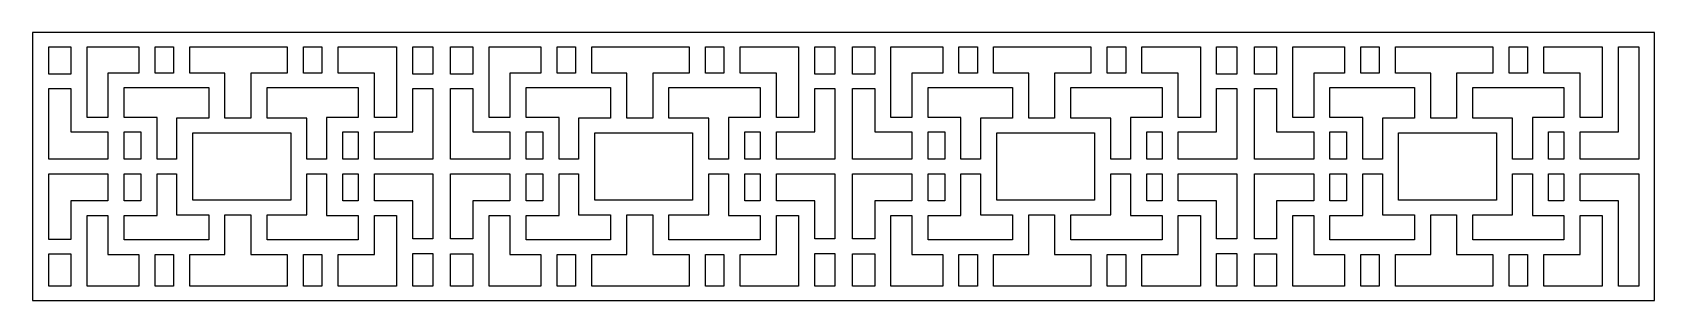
# Model space of a CAD drawing. Header units: centimetres. Extents: x -27 to -1.5, y -8.3 to -4.1.
import ezdxf

# ---------------------------------------------------------------- set-up
doc = ezdxf.new("R2010")
doc.units = ezdxf.units.CM
doc.header["$MEASUREMENT"] = 0
doc.layers.add('layer 1', color=7, linetype='Continuous')

msp = doc.modelspace()

# ---------------------------------------------------------------- linework, layer by layer
at = {"layer": 'layer 1', "color": 250}
for points, knots in [([(-26.99914, -8.28162), (-26.99914, -8.28162), (-26.99914, -4.07523), (-26.99914, -4.07523), (-26.99914, -4.07523), (-26.99914, -4.07523), (-20.68128, -4.07523), (-20.68128, -4.07523), (-20.68128, -4.07523), (-20.68128, -4.07523), (-20.4531, -4.07523), (-20.4531, -4.07523), (-20.4531, -4.07523), (-20.4531, -4.07523), (-14.36342, -4.07523), (-14.36342, -4.07523), (-14.36342, -4.07523), (-14.36342, -4.07523), (-14.13524, -4.07523), (-14.13524, -4.07523), (-14.13524, -4.07523), (-14.13524, -4.07523), (-8.04557, -4.07523), (-8.04557, -4.07523), (-8.04557, -4.07523), (-8.04557, -4.07523), (-7.81739, -4.07523), (-7.81739, -4.07523), (-7.81739, -4.07523), (-7.81739, -4.07523), (-1.49953, -4.07523), (-1.49953, -4.07523), (-1.49953, -4.07523), (-1.49953, -4.07523), (-1.49953, -8.28162), (-1.49953, -8.28162), (-1.49953, -8.28162), (-1.49953, -8.28162), (-7.81739, -8.28162), (-7.81739, -8.28162), (-7.81739, -8.28162), (-7.81739, -8.28162), (-8.04557, -8.28162), (-8.04557, -8.28162), (-8.04557, -8.28162), (-8.04557, -8.28162), (-14.13524, -8.28162), (-14.13524, -8.28162), (-14.13524, -8.28162), (-14.13524, -8.28162), (-14.36342, -8.28162), (-14.36342, -8.28162), (-14.36342, -8.28162), (-14.36342, -8.28162), (-20.4531, -8.28162), (-20.4531, -8.28162), (-20.4531, -8.28162), (-20.4531, -8.28162), (-20.68128, -8.28162), (-20.68128, -8.28162), (-20.68128, -8.28162), (-20.68128, -8.28162), (-26.99914, -8.28162), (-26.99914, -8.28162)], [0, 0, 0, 0, 0.05882353, 0.05882353, 0.05882353, 0.05882353, 0.11764706, 0.11764706, 0.11764706, 0.11764706, 0.17647059, 0.17647059, 0.17647059, 0.17647059, 0.23529412, 0.23529412, 0.23529412, 0.23529412, 0.29411765, 0.29411765, 0.29411765, 0.29411765, 0.35294118, 0.35294118, 0.35294118, 0.35294118, 0.41176471, 0.41176471, 0.41176471, 0.41176471, 0.47058824, 0.47058824, 0.47058824, 0.47058824, 0.52941176, 0.52941176, 0.52941176, 0.52941176, 0.58823529, 0.58823529, 0.58823529, 0.58823529, 0.64705882, 0.64705882, 0.64705882, 0.64705882, 0.70588235, 0.70588235, 0.70588235, 0.70588235, 0.76470588, 0.76470588, 0.76470588, 0.76470588, 0.82352941, 0.82352941, 0.82352941, 0.82352941, 0.88235294, 0.88235294, 0.88235294, 0.88235294, 1, 1, 1, 1]), ([(-26.74377, -4.72846), (-26.74377, -4.72846), (-26.3946, -4.72846), (-26.3946, -4.72846), (-26.3946, -4.72846), (-26.3946, -4.72846), (-26.3946, -4.30267), (-26.3946, -4.30267), (-26.3946, -4.30267), (-26.3946, -4.30267), (-26.74377, -4.30267), (-26.74377, -4.30267), (-26.74377, -4.30267), (-26.74377, -4.30267), (-26.74377, -4.72846), (-26.74377, -4.72846)], [0, 0, 0, 0, 0.2, 0.2, 0.2, 0.2, 0.4, 0.4, 0.4, 0.4, 0.6, 0.6, 0.6, 0.6, 1, 1, 1, 1]), ([(-26.13923, -4.30267), (-26.13923, -4.30267), (-26.13923, -5.40951), (-26.13923, -5.40951), (-26.13923, -5.40951), (-26.13923, -5.40951), (-25.8114, -5.40951), (-25.8114, -5.40951), (-25.8114, -5.40951), (-25.8114, -5.40951), (-25.8114, -4.71239), (-25.8114, -4.71239), (-25.8114, -4.71239), (-25.8114, -4.71239), (-25.32538, -4.71239), (-25.32538, -4.71239), (-25.32538, -4.71239), (-25.32538, -4.71239), (-25.32538, -4.30267), (-25.32538, -4.30267), (-25.32538, -4.30267), (-25.32538, -4.30267), (-26.13923, -4.30267), (-26.13923, -4.30267)], [0, 0, 0, 0, 0.14285714, 0.14285714, 0.14285714, 0.14285714, 0.28571429, 0.28571429, 0.28571429, 0.28571429, 0.42857143, 0.42857143, 0.42857143, 0.42857143, 0.57142857, 0.57142857, 0.57142857, 0.57142857, 0.71428571, 0.71428571, 0.71428571, 0.71428571, 1, 1, 1, 1]), ([(-25.07001, -4.30267), (-25.07001, -4.30267), (-25.07001, -4.71239), (-25.07001, -4.71239), (-25.07001, -4.71239), (-25.07001, -4.71239), (-24.77986, -4.71239), (-24.77986, -4.71239), (-24.77986, -4.71239), (-24.77986, -4.71239), (-24.77986, -4.30267), (-24.77986, -4.30267), (-24.77986, -4.30267), (-24.77986, -4.30267), (-25.07001, -4.30267), (-25.07001, -4.30267)], [0, 0, 0, 0, 0.2, 0.2, 0.2, 0.2, 0.4, 0.4, 0.4, 0.4, 0.6, 0.6, 0.6, 0.6, 1, 1, 1, 1]), ([(-24.52449, -4.30267), (-24.52449, -4.30267), (-24.52449, -4.71239), (-24.52449, -4.71239), (-24.52449, -4.71239), (-24.52449, -4.71239), (-23.97231, -4.71239), (-23.97231, -4.71239), (-23.97231, -4.71239), (-23.97231, -4.71239), (-23.97231, -5.42144), (-23.97231, -5.42144), (-23.97231, -5.42144), (-23.97231, -5.42144), (-23.56635, -5.42144), (-23.56635, -5.42144), (-23.56635, -5.42144), (-23.56635, -5.42144), (-23.56635, -4.71239), (-23.56635, -4.71239), (-23.56635, -4.71239), (-23.56635, -4.71239), (-22.99451, -4.71239), (-22.99451, -4.71239), (-22.99451, -4.71239), (-22.99451, -4.71239), (-22.99451, -4.30267), (-22.99451, -4.30267), (-22.99451, -4.30267), (-22.99451, -4.30267), (-24.52449, -4.30267), (-24.52449, -4.30267)], [0, 0, 0, 0, 0.11111111, 0.11111111, 0.11111111, 0.11111111, 0.22222222, 0.22222222, 0.22222222, 0.22222222, 0.33333333, 0.33333333, 0.33333333, 0.33333333, 0.44444444, 0.44444444, 0.44444444, 0.44444444, 0.55555556, 0.55555556, 0.55555556, 0.55555556, 0.66666667, 0.66666667, 0.66666667, 0.66666667, 0.77777778, 0.77777778, 0.77777778, 0.77777778, 1, 1, 1, 1]), ([(-22.73914, -4.30267), (-22.73914, -4.30267), (-22.73914, -4.71239), (-22.73914, -4.71239), (-22.73914, -4.71239), (-22.73914, -4.71239), (-22.44899, -4.71239), (-22.44899, -4.71239), (-22.44899, -4.71239), (-22.44899, -4.71239), (-22.44899, -4.30267), (-22.44899, -4.30267), (-22.44899, -4.30267), (-22.44899, -4.30267), (-22.73914, -4.30267), (-22.73914, -4.30267)], [0, 0, 0, 0, 0.2, 0.2, 0.2, 0.2, 0.4, 0.4, 0.4, 0.4, 0.6, 0.6, 0.6, 0.6, 1, 1, 1, 1]), ([(-22.19362, -4.30267), (-22.19362, -4.30267), (-22.19362, -4.71239), (-22.19362, -4.71239), (-22.19362, -4.71239), (-22.19362, -4.71239), (-21.62284, -4.71239), (-21.62284, -4.71239), (-21.62284, -4.71239), (-21.62284, -4.71239), (-21.62284, -5.40951), (-21.62284, -5.40951), (-21.62284, -5.40951), (-21.62284, -5.40951), (-21.27437, -5.40951), (-21.27437, -5.40951), (-21.27437, -5.40951), (-21.27437, -5.40951), (-21.27437, -4.30267), (-21.27437, -4.30267), (-21.27437, -4.30267), (-21.27437, -4.30267), (-22.19362, -4.30267), (-22.19362, -4.30267)], [0, 0, 0, 0, 0.14285714, 0.14285714, 0.14285714, 0.14285714, 0.28571429, 0.28571429, 0.28571429, 0.28571429, 0.42857143, 0.42857143, 0.42857143, 0.42857143, 0.57142857, 0.57142857, 0.57142857, 0.57142857, 0.71428571, 0.71428571, 0.71428571, 0.71428571, 1, 1, 1, 1]), ([(-21.019, -4.73041), (-21.019, -4.73041), (-20.70242, -4.73041), (-20.70242, -4.73041), (-20.70242, -4.73041), (-20.70242, -4.73041), (-20.70242, -4.30267), (-20.70242, -4.30267), (-20.70242, -4.30267), (-20.70242, -4.30267), (-21.019, -4.30267), (-21.019, -4.30267), (-21.019, -4.30267), (-21.019, -4.30267), (-21.019, -4.73041), (-21.019, -4.73041)], [0, 0, 0, 0, 0.2, 0.2, 0.2, 0.2, 0.4, 0.4, 0.4, 0.4, 0.6, 0.6, 0.6, 0.6, 1, 1, 1, 1]), ([(-20.42591, -4.72846), (-20.42591, -4.72846), (-20.07674, -4.72846), (-20.07674, -4.72846), (-20.07674, -4.72846), (-20.07674, -4.72846), (-20.07674, -4.30267), (-20.07674, -4.30267), (-20.07674, -4.30267), (-20.07674, -4.30267), (-20.42591, -4.30267), (-20.42591, -4.30267), (-20.42591, -4.30267), (-20.42591, -4.30267), (-20.42591, -4.72846), (-20.42591, -4.72846)], [0, 0, 0, 0, 0.2, 0.2, 0.2, 0.2, 0.4, 0.4, 0.4, 0.4, 0.6, 0.6, 0.6, 0.6, 1, 1, 1, 1]), ([(-19.82138, -4.30267), (-19.82138, -4.30267), (-19.82138, -5.40951), (-19.82138, -5.40951), (-19.82138, -5.40951), (-19.82138, -5.40951), (-19.49354, -5.40951), (-19.49354, -5.40951), (-19.49354, -5.40951), (-19.49354, -5.40951), (-19.49354, -4.71239), (-19.49354, -4.71239), (-19.49354, -4.71239), (-19.49354, -4.71239), (-19.00752, -4.71239), (-19.00752, -4.71239), (-19.00752, -4.71239), (-19.00752, -4.71239), (-19.00752, -4.30267), (-19.00752, -4.30267), (-19.00752, -4.30267), (-19.00752, -4.30267), (-19.82138, -4.30267), (-19.82138, -4.30267)], [0, 0, 0, 0, 0.14285714, 0.14285714, 0.14285714, 0.14285714, 0.28571429, 0.28571429, 0.28571429, 0.28571429, 0.42857143, 0.42857143, 0.42857143, 0.42857143, 0.57142857, 0.57142857, 0.57142857, 0.57142857, 0.71428571, 0.71428571, 0.71428571, 0.71428571, 1, 1, 1, 1]), ([(-18.75215, -4.30267), (-18.75215, -4.30267), (-18.75215, -4.71239), (-18.75215, -4.71239), (-18.75215, -4.71239), (-18.75215, -4.71239), (-18.462, -4.71239), (-18.462, -4.71239), (-18.462, -4.71239), (-18.462, -4.71239), (-18.462, -4.30267), (-18.462, -4.30267), (-18.462, -4.30267), (-18.462, -4.30267), (-18.75215, -4.30267), (-18.75215, -4.30267)], [0, 0, 0, 0, 0.2, 0.2, 0.2, 0.2, 0.4, 0.4, 0.4, 0.4, 0.6, 0.6, 0.6, 0.6, 1, 1, 1, 1]), ([(-18.20663, -4.30267), (-18.20663, -4.30267), (-18.20663, -4.71239), (-18.20663, -4.71239), (-18.20663, -4.71239), (-18.20663, -4.71239), (-17.65446, -4.71239), (-17.65446, -4.71239), (-17.65446, -4.71239), (-17.65446, -4.71239), (-17.65446, -5.42144), (-17.65446, -5.42144), (-17.65446, -5.42144), (-17.65446, -5.42144), (-17.2485, -5.42144), (-17.2485, -5.42144), (-17.2485, -5.42144), (-17.2485, -5.42144), (-17.2485, -4.71239), (-17.2485, -4.71239), (-17.2485, -4.71239), (-17.2485, -4.71239), (-16.67666, -4.71239), (-16.67666, -4.71239), (-16.67666, -4.71239), (-16.67666, -4.71239), (-16.67666, -4.30267), (-16.67666, -4.30267), (-16.67666, -4.30267), (-16.67666, -4.30267), (-18.20663, -4.30267), (-18.20663, -4.30267)], [0, 0, 0, 0, 0.11111111, 0.11111111, 0.11111111, 0.11111111, 0.22222222, 0.22222222, 0.22222222, 0.22222222, 0.33333333, 0.33333333, 0.33333333, 0.33333333, 0.44444444, 0.44444444, 0.44444444, 0.44444444, 0.55555556, 0.55555556, 0.55555556, 0.55555556, 0.66666667, 0.66666667, 0.66666667, 0.66666667, 0.77777778, 0.77777778, 0.77777778, 0.77777778, 1, 1, 1, 1]), ([(-16.42128, -4.30267), (-16.42128, -4.30267), (-16.42128, -4.71239), (-16.42128, -4.71239), (-16.42128, -4.71239), (-16.42128, -4.71239), (-16.13113, -4.71239), (-16.13113, -4.71239), (-16.13113, -4.71239), (-16.13113, -4.71239), (-16.13113, -4.30267), (-16.13113, -4.30267), (-16.13113, -4.30267), (-16.13113, -4.30267), (-16.42128, -4.30267), (-16.42128, -4.30267)], [0, 0, 0, 0, 0.2, 0.2, 0.2, 0.2, 0.4, 0.4, 0.4, 0.4, 0.6, 0.6, 0.6, 0.6, 1, 1, 1, 1]), ([(-15.87577, -4.30267), (-15.87577, -4.30267), (-15.87577, -4.71239), (-15.87577, -4.71239), (-15.87577, -4.71239), (-15.87577, -4.71239), (-15.30499, -4.71239), (-15.30499, -4.71239), (-15.30499, -4.71239), (-15.30499, -4.71239), (-15.30499, -5.40951), (-15.30499, -5.40951), (-15.30499, -5.40951), (-15.30499, -5.40951), (-14.95651, -5.40951), (-14.95651, -5.40951), (-14.95651, -5.40951), (-14.95651, -5.40951), (-14.95651, -4.30267), (-14.95651, -4.30267), (-14.95651, -4.30267), (-14.95651, -4.30267), (-15.87577, -4.30267), (-15.87577, -4.30267)], [0, 0, 0, 0, 0.14285714, 0.14285714, 0.14285714, 0.14285714, 0.28571429, 0.28571429, 0.28571429, 0.28571429, 0.42857143, 0.42857143, 0.42857143, 0.42857143, 0.57142857, 0.57142857, 0.57142857, 0.57142857, 0.71428571, 0.71428571, 0.71428571, 0.71428571, 1, 1, 1, 1]), ([(-14.70114, -4.73041), (-14.70114, -4.73041), (-14.38456, -4.73041), (-14.38456, -4.73041), (-14.38456, -4.73041), (-14.38456, -4.73041), (-14.38456, -4.30267), (-14.38456, -4.30267), (-14.38456, -4.30267), (-14.38456, -4.30267), (-14.70114, -4.30267), (-14.70114, -4.30267), (-14.70114, -4.30267), (-14.70114, -4.30267), (-14.70114, -4.73041), (-14.70114, -4.73041)], [0, 0, 0, 0, 0.2, 0.2, 0.2, 0.2, 0.4, 0.4, 0.4, 0.4, 0.6, 0.6, 0.6, 0.6, 1, 1, 1, 1]), ([(-14.10805, -4.72846), (-14.10805, -4.72846), (-13.75888, -4.72846), (-13.75888, -4.72846), (-13.75888, -4.72846), (-13.75888, -4.72846), (-13.75888, -4.30267), (-13.75888, -4.30267), (-13.75888, -4.30267), (-13.75888, -4.30267), (-14.10805, -4.30267), (-14.10805, -4.30267), (-14.10805, -4.30267), (-14.10805, -4.30267), (-14.10805, -4.72846), (-14.10805, -4.72846)], [0, 0, 0, 0, 0.2, 0.2, 0.2, 0.2, 0.4, 0.4, 0.4, 0.4, 0.6, 0.6, 0.6, 0.6, 1, 1, 1, 1]), ([(-13.50352, -4.30267), (-13.50352, -4.30267), (-13.50352, -5.40951), (-13.50352, -5.40951), (-13.50352, -5.40951), (-13.50352, -5.40951), (-13.17569, -5.40951), (-13.17569, -5.40951), (-13.17569, -5.40951), (-13.17569, -5.40951), (-13.17569, -4.71239), (-13.17569, -4.71239), (-13.17569, -4.71239), (-13.17569, -4.71239), (-12.68966, -4.71239), (-12.68966, -4.71239), (-12.68966, -4.71239), (-12.68966, -4.71239), (-12.68966, -4.30267), (-12.68966, -4.30267), (-12.68966, -4.30267), (-12.68966, -4.30267), (-13.50352, -4.30267), (-13.50352, -4.30267)], [0, 0, 0, 0, 0.14285714, 0.14285714, 0.14285714, 0.14285714, 0.28571429, 0.28571429, 0.28571429, 0.28571429, 0.42857143, 0.42857143, 0.42857143, 0.42857143, 0.57142857, 0.57142857, 0.57142857, 0.57142857, 0.71428571, 0.71428571, 0.71428571, 0.71428571, 1, 1, 1, 1]), ([(-12.4343, -4.30267), (-12.4343, -4.30267), (-12.4343, -4.71239), (-12.4343, -4.71239), (-12.4343, -4.71239), (-12.4343, -4.71239), (-12.14415, -4.71239), (-12.14415, -4.71239), (-12.14415, -4.71239), (-12.14415, -4.71239), (-12.14415, -4.30267), (-12.14415, -4.30267), (-12.14415, -4.30267), (-12.14415, -4.30267), (-12.4343, -4.30267), (-12.4343, -4.30267)], [0, 0, 0, 0, 0.2, 0.2, 0.2, 0.2, 0.4, 0.4, 0.4, 0.4, 0.6, 0.6, 0.6, 0.6, 1, 1, 1, 1]), ([(-11.88877, -4.30267), (-11.88877, -4.30267), (-11.88877, -4.71239), (-11.88877, -4.71239), (-11.88877, -4.71239), (-11.88877, -4.71239), (-11.3366, -4.71239), (-11.3366, -4.71239), (-11.3366, -4.71239), (-11.3366, -4.71239), (-11.3366, -5.42144), (-11.3366, -5.42144), (-11.3366, -5.42144), (-11.3366, -5.42144), (-10.93064, -5.42144), (-10.93064, -5.42144), (-10.93064, -5.42144), (-10.93064, -5.42144), (-10.93064, -4.71239), (-10.93064, -4.71239), (-10.93064, -4.71239), (-10.93064, -4.71239), (-10.3588, -4.71239), (-10.3588, -4.71239), (-10.3588, -4.71239), (-10.3588, -4.71239), (-10.3588, -4.30267), (-10.3588, -4.30267), (-10.3588, -4.30267), (-10.3588, -4.30267), (-11.88877, -4.30267), (-11.88877, -4.30267)], [0, 0, 0, 0, 0.11111111, 0.11111111, 0.11111111, 0.11111111, 0.22222222, 0.22222222, 0.22222222, 0.22222222, 0.33333333, 0.33333333, 0.33333333, 0.33333333, 0.44444444, 0.44444444, 0.44444444, 0.44444444, 0.55555556, 0.55555556, 0.55555556, 0.55555556, 0.66666667, 0.66666667, 0.66666667, 0.66666667, 0.77777778, 0.77777778, 0.77777778, 0.77777778, 1, 1, 1, 1]), ([(-10.10343, -4.30267), (-10.10343, -4.30267), (-10.10343, -4.71239), (-10.10343, -4.71239), (-10.10343, -4.71239), (-10.10343, -4.71239), (-9.81328, -4.71239), (-9.81328, -4.71239), (-9.81328, -4.71239), (-9.81328, -4.71239), (-9.81328, -4.30267), (-9.81328, -4.30267), (-9.81328, -4.30267), (-9.81328, -4.30267), (-10.10343, -4.30267), (-10.10343, -4.30267)], [0, 0, 0, 0, 0.2, 0.2, 0.2, 0.2, 0.4, 0.4, 0.4, 0.4, 0.6, 0.6, 0.6, 0.6, 1, 1, 1, 1]), ([(-9.55791, -4.30267), (-9.55791, -4.30267), (-9.55791, -4.71239), (-9.55791, -4.71239), (-9.55791, -4.71239), (-9.55791, -4.71239), (-8.98713, -4.71239), (-8.98713, -4.71239), (-8.98713, -4.71239), (-8.98713, -4.71239), (-8.98713, -5.40951), (-8.98713, -5.40951), (-8.98713, -5.40951), (-8.98713, -5.40951), (-8.63866, -5.40951), (-8.63866, -5.40951), (-8.63866, -5.40951), (-8.63866, -5.40951), (-8.63866, -4.30267), (-8.63866, -4.30267), (-8.63866, -4.30267), (-8.63866, -4.30267), (-9.55791, -4.30267), (-9.55791, -4.30267)], [0, 0, 0, 0, 0.14285714, 0.14285714, 0.14285714, 0.14285714, 0.28571429, 0.28571429, 0.28571429, 0.28571429, 0.42857143, 0.42857143, 0.42857143, 0.42857143, 0.57142857, 0.57142857, 0.57142857, 0.57142857, 0.71428571, 0.71428571, 0.71428571, 0.71428571, 1, 1, 1, 1]), ([(-8.38329, -4.73041), (-8.38329, -4.73041), (-8.0667, -4.73041), (-8.0667, -4.73041), (-8.0667, -4.73041), (-8.0667, -4.73041), (-8.0667, -4.30267), (-8.0667, -4.30267), (-8.0667, -4.30267), (-8.0667, -4.30267), (-8.38329, -4.30267), (-8.38329, -4.30267), (-8.38329, -4.30267), (-8.38329, -4.30267), (-8.38329, -4.73041), (-8.38329, -4.73041)], [0, 0, 0, 0, 0.2, 0.2, 0.2, 0.2, 0.4, 0.4, 0.4, 0.4, 0.6, 0.6, 0.6, 0.6, 1, 1, 1, 1]), ([(-7.7902, -4.72846), (-7.7902, -4.72846), (-7.44103, -4.72846), (-7.44103, -4.72846), (-7.44103, -4.72846), (-7.44103, -4.72846), (-7.44103, -4.30267), (-7.44103, -4.30267), (-7.44103, -4.30267), (-7.44103, -4.30267), (-7.7902, -4.30267), (-7.7902, -4.30267), (-7.7902, -4.30267), (-7.7902, -4.30267), (-7.7902, -4.72846), (-7.7902, -4.72846)], [0, 0, 0, 0, 0.2, 0.2, 0.2, 0.2, 0.4, 0.4, 0.4, 0.4, 0.6, 0.6, 0.6, 0.6, 1, 1, 1, 1]), ([(-7.18566, -4.30267), (-7.18566, -4.30267), (-7.18566, -5.40951), (-7.18566, -5.40951), (-7.18566, -5.40951), (-7.18566, -5.40951), (-6.85783, -5.40951), (-6.85783, -5.40951), (-6.85783, -5.40951), (-6.85783, -5.40951), (-6.85783, -4.71239), (-6.85783, -4.71239), (-6.85783, -4.71239), (-6.85783, -4.71239), (-6.37181, -4.71239), (-6.37181, -4.71239), (-6.37181, -4.71239), (-6.37181, -4.71239), (-6.37181, -4.30267), (-6.37181, -4.30267), (-6.37181, -4.30267), (-6.37181, -4.30267), (-7.18566, -4.30267), (-7.18566, -4.30267)], [0, 0, 0, 0, 0.14285714, 0.14285714, 0.14285714, 0.14285714, 0.28571429, 0.28571429, 0.28571429, 0.28571429, 0.42857143, 0.42857143, 0.42857143, 0.42857143, 0.57142857, 0.57142857, 0.57142857, 0.57142857, 0.71428571, 0.71428571, 0.71428571, 0.71428571, 1, 1, 1, 1]), ([(-6.11644, -4.30267), (-6.11644, -4.30267), (-6.11644, -4.71239), (-6.11644, -4.71239), (-6.11644, -4.71239), (-6.11644, -4.71239), (-5.82629, -4.71239), (-5.82629, -4.71239), (-5.82629, -4.71239), (-5.82629, -4.71239), (-5.82629, -4.30267), (-5.82629, -4.30267), (-5.82629, -4.30267), (-5.82629, -4.30267), (-6.11644, -4.30267), (-6.11644, -4.30267)], [0, 0, 0, 0, 0.2, 0.2, 0.2, 0.2, 0.4, 0.4, 0.4, 0.4, 0.6, 0.6, 0.6, 0.6, 1, 1, 1, 1]), ([(-5.57092, -4.30267), (-5.57092, -4.30267), (-5.57092, -4.71239), (-5.57092, -4.71239), (-5.57092, -4.71239), (-5.57092, -4.71239), (-5.01875, -4.71239), (-5.01875, -4.71239), (-5.01875, -4.71239), (-5.01875, -4.71239), (-5.01875, -5.42144), (-5.01875, -5.42144), (-5.01875, -5.42144), (-5.01875, -5.42144), (-4.61279, -5.42144), (-4.61279, -5.42144), (-4.61279, -5.42144), (-4.61279, -5.42144), (-4.61279, -4.71239), (-4.61279, -4.71239), (-4.61279, -4.71239), (-4.61279, -4.71239), (-4.04094, -4.71239), (-4.04094, -4.71239), (-4.04094, -4.71239), (-4.04094, -4.71239), (-4.04094, -4.30267), (-4.04094, -4.30267), (-4.04094, -4.30267), (-4.04094, -4.30267), (-5.57092, -4.30267), (-5.57092, -4.30267)], [0, 0, 0, 0, 0.11111111, 0.11111111, 0.11111111, 0.11111111, 0.22222222, 0.22222222, 0.22222222, 0.22222222, 0.33333333, 0.33333333, 0.33333333, 0.33333333, 0.44444444, 0.44444444, 0.44444444, 0.44444444, 0.55555556, 0.55555556, 0.55555556, 0.55555556, 0.66666667, 0.66666667, 0.66666667, 0.66666667, 0.77777778, 0.77777778, 0.77777778, 0.77777778, 1, 1, 1, 1]), ([(-3.78557, -4.30267), (-3.78557, -4.30267), (-3.78557, -4.71239), (-3.78557, -4.71239), (-3.78557, -4.71239), (-3.78557, -4.71239), (-3.49542, -4.71239), (-3.49542, -4.71239), (-3.49542, -4.71239), (-3.49542, -4.71239), (-3.49542, -4.30267), (-3.49542, -4.30267), (-3.49542, -4.30267), (-3.49542, -4.30267), (-3.78557, -4.30267), (-3.78557, -4.30267)], [0, 0, 0, 0, 0.2, 0.2, 0.2, 0.2, 0.4, 0.4, 0.4, 0.4, 0.6, 0.6, 0.6, 0.6, 1, 1, 1, 1]), ([(-3.24006, -4.30267), (-3.24006, -4.30267), (-3.24006, -4.71239), (-3.24006, -4.71239), (-3.24006, -4.71239), (-3.24006, -4.71239), (-2.66927, -4.71239), (-2.66927, -4.71239), (-2.66927, -4.71239), (-2.66927, -4.71239), (-2.66927, -5.40951), (-2.66927, -5.40951), (-2.66927, -5.40951), (-2.66927, -5.40951), (-2.3208, -5.40951), (-2.3208, -5.40951), (-2.3208, -5.40951), (-2.3208, -5.40951), (-2.3208, -4.30267), (-2.3208, -4.30267), (-2.3208, -4.30267), (-2.3208, -4.30267), (-3.24006, -4.30267), (-3.24006, -4.30267)], [0, 0, 0, 0, 0.14285714, 0.14285714, 0.14285714, 0.14285714, 0.28571429, 0.28571429, 0.28571429, 0.28571429, 0.42857143, 0.42857143, 0.42857143, 0.42857143, 0.57142857, 0.57142857, 0.57142857, 0.57142857, 0.71428571, 0.71428571, 0.71428571, 0.71428571, 1, 1, 1, 1]), ([(-2.06543, -4.30267), (-2.06543, -4.30267), (-2.06543, -5.63695), (-2.06543, -5.63695), (-2.06543, -5.63695), (-2.06543, -5.63695), (-2.66927, -5.63695), (-2.66927, -5.63695), (-2.66927, -5.63695), (-2.66927, -5.63695), (-2.66927, -6.06471), (-2.66927, -6.06471), (-2.66927, -6.06471), (-2.66927, -6.06471), (-1.84983, -6.06471), (-1.84983, -6.06471), (-1.84983, -6.06471), (-1.84983, -6.06471), (-1.74885, -6.06471), (-1.74885, -6.06471), (-1.74885, -6.06471), (-1.74885, -6.06471), (-1.74885, -4.30267), (-1.74885, -4.30267), (-1.74885, -4.30267), (-1.74885, -4.30267), (-2.06543, -4.30267), (-2.06543, -4.30267)], [0, 0, 0, 0, 0.125, 0.125, 0.125, 0.125, 0.25, 0.25, 0.25, 0.25, 0.375, 0.375, 0.375, 0.375, 0.5, 0.5, 0.5, 0.5, 0.625, 0.625, 0.625, 0.625, 0.75, 0.75, 0.75, 0.75, 1, 1, 1, 1]), ([(-26.74377, -6.06471), (-26.74377, -6.06471), (-25.8114, -6.06471), (-25.8114, -6.06471), (-25.8114, -6.06471), (-25.8114, -6.06471), (-25.8114, -5.63695), (-25.8114, -5.63695), (-25.8114, -5.63695), (-25.8114, -5.63695), (-26.3946, -5.63695), (-26.3946, -5.63695), (-26.3946, -5.63695), (-26.3946, -5.63695), (-26.3946, -4.9559), (-26.3946, -4.9559), (-26.3946, -4.9559), (-26.3946, -4.9559), (-26.74377, -4.9559), (-26.74377, -4.9559), (-26.74377, -4.9559), (-26.74377, -4.9559), (-26.74377, -6.06471), (-26.74377, -6.06471)], [0, 0, 0, 0, 0.14285714, 0.14285714, 0.14285714, 0.14285714, 0.28571429, 0.28571429, 0.28571429, 0.28571429, 0.42857143, 0.42857143, 0.42857143, 0.42857143, 0.57142857, 0.57142857, 0.57142857, 0.57142857, 0.71428571, 0.71428571, 0.71428571, 0.71428571, 1, 1, 1, 1]), ([(-25.55603, -5.40951), (-25.55603, -5.40951), (-25.0392, -5.40951), (-25.0392, -5.40951), (-25.0392, -5.40951), (-25.0392, -5.40951), (-25.0392, -6.06471), (-25.0392, -6.06471), (-25.0392, -6.06471), (-25.0392, -6.06471), (-24.73238, -6.06471), (-24.73238, -6.06471), (-24.73238, -6.06471), (-24.73238, -6.06471), (-24.73238, -5.42144), (-24.73238, -5.42144), (-24.73238, -5.42144), (-24.73238, -5.42144), (-24.22769, -5.42144), (-24.22769, -5.42144), (-24.22769, -5.42144), (-24.22769, -5.42144), (-24.22769, -4.93983), (-24.22769, -4.93983), (-24.22769, -4.93983), (-24.22769, -4.93983), (-25.55603, -4.93983), (-25.55603, -4.93983), (-25.55603, -4.93983), (-25.55603, -4.93983), (-25.55603, -5.40951), (-25.55603, -5.40951)], [0, 0, 0, 0, 0.11111111, 0.11111111, 0.11111111, 0.11111111, 0.22222222, 0.22222222, 0.22222222, 0.22222222, 0.33333333, 0.33333333, 0.33333333, 0.33333333, 0.44444444, 0.44444444, 0.44444444, 0.44444444, 0.55555556, 0.55555556, 0.55555556, 0.55555556, 0.66666667, 0.66666667, 0.66666667, 0.66666667, 0.77777778, 0.77777778, 0.77777778, 0.77777778, 1, 1, 1, 1]), ([(-22.68446, -6.06471), (-22.68446, -6.06471), (-22.3744, -6.06471), (-22.3744, -6.06471), (-22.3744, -6.06471), (-22.3744, -6.06471), (-22.3744, -5.40951), (-22.3744, -5.40951), (-22.3744, -5.40951), (-22.3744, -5.40951), (-21.87821, -5.40951), (-21.87821, -5.40951), (-21.87821, -5.40951), (-21.87821, -5.40951), (-21.87821, -4.93983), (-21.87821, -4.93983), (-21.87821, -4.93983), (-21.87821, -4.93983), (-23.31098, -4.93983), (-23.31098, -4.93983), (-23.31098, -4.93983), (-23.31098, -4.93983), (-23.31098, -5.42144), (-23.31098, -5.42144), (-23.31098, -5.42144), (-23.31098, -5.42144), (-22.68446, -5.42144), (-22.68446, -5.42144), (-22.68446, -5.42144), (-22.68446, -5.42144), (-22.68446, -6.06471), (-22.68446, -6.06471)], [0, 0, 0, 0, 0.11111111, 0.11111111, 0.11111111, 0.11111111, 0.22222222, 0.22222222, 0.22222222, 0.22222222, 0.33333333, 0.33333333, 0.33333333, 0.33333333, 0.44444444, 0.44444444, 0.44444444, 0.44444444, 0.55555556, 0.55555556, 0.55555556, 0.55555556, 0.66666667, 0.66666667, 0.66666667, 0.66666667, 0.77777778, 0.77777778, 0.77777778, 0.77777778, 1, 1, 1, 1]), ([(-20.70242, -4.95604), (-20.70242, -4.95604), (-21.019, -4.95604), (-21.019, -4.95604), (-21.019, -4.95604), (-21.019, -4.95604), (-21.019, -5.63695), (-21.019, -5.63695), (-21.019, -5.63695), (-21.019, -5.63695), (-21.62284, -5.63695), (-21.62284, -5.63695), (-21.62284, -5.63695), (-21.62284, -5.63695), (-21.62284, -6.06471), (-21.62284, -6.06471), (-21.62284, -6.06471), (-21.62284, -6.06471), (-20.8034, -6.06471), (-20.8034, -6.06471), (-20.8034, -6.06471), (-20.8034, -6.06471), (-20.70242, -6.06471), (-20.70242, -6.06471), (-20.70242, -6.06471), (-20.70242, -6.06471), (-20.70242, -4.95604), (-20.70242, -4.95604)], [0, 0, 0, 0, 0.125, 0.125, 0.125, 0.125, 0.25, 0.25, 0.25, 0.25, 0.375, 0.375, 0.375, 0.375, 0.5, 0.5, 0.5, 0.5, 0.625, 0.625, 0.625, 0.625, 0.75, 0.75, 0.75, 0.75, 1, 1, 1, 1]), ([(-20.07674, -4.95604), (-20.07674, -4.95604), (-20.42591, -4.95604), (-20.42591, -4.95604), (-20.42591, -4.95604), (-20.42591, -4.95604), (-20.42591, -6.06471), (-20.42591, -6.06471), (-20.42591, -6.06471), (-20.42591, -6.06471), (-19.49354, -6.06471), (-19.49354, -6.06471), (-19.49354, -6.06471), (-19.49354, -6.06471), (-19.49354, -5.63695), (-19.49354, -5.63695), (-19.49354, -5.63695), (-19.49354, -5.63695), (-20.07674, -5.63695), (-20.07674, -5.63695), (-20.07674, -5.63695), (-20.07674, -5.63695), (-20.07674, -4.95604), (-20.07674, -4.95604)], [0, 0, 0, 0, 0.14285714, 0.14285714, 0.14285714, 0.14285714, 0.28571429, 0.28571429, 0.28571429, 0.28571429, 0.42857143, 0.42857143, 0.42857143, 0.42857143, 0.57142857, 0.57142857, 0.57142857, 0.57142857, 0.71428571, 0.71428571, 0.71428571, 0.71428571, 1, 1, 1, 1]), ([(-19.23817, -5.40951), (-19.23817, -5.40951), (-18.72134, -5.40951), (-18.72134, -5.40951), (-18.72134, -5.40951), (-18.72134, -5.40951), (-18.72134, -6.06471), (-18.72134, -6.06471), (-18.72134, -6.06471), (-18.72134, -6.06471), (-18.41452, -6.06471), (-18.41452, -6.06471), (-18.41452, -6.06471), (-18.41452, -6.06471), (-18.41452, -5.42144), (-18.41452, -5.42144), (-18.41452, -5.42144), (-18.41452, -5.42144), (-17.90983, -5.42144), (-17.90983, -5.42144), (-17.90983, -5.42144), (-17.90983, -5.42144), (-17.90983, -4.93983), (-17.90983, -4.93983), (-17.90983, -4.93983), (-17.90983, -4.93983), (-19.23817, -4.93983), (-19.23817, -4.93983), (-19.23817, -4.93983), (-19.23817, -4.93983), (-19.23817, -5.40951), (-19.23817, -5.40951)], [0, 0, 0, 0, 0.11111111, 0.11111111, 0.11111111, 0.11111111, 0.22222222, 0.22222222, 0.22222222, 0.22222222, 0.33333333, 0.33333333, 0.33333333, 0.33333333, 0.44444444, 0.44444444, 0.44444444, 0.44444444, 0.55555556, 0.55555556, 0.55555556, 0.55555556, 0.66666667, 0.66666667, 0.66666667, 0.66666667, 0.77777778, 0.77777778, 0.77777778, 0.77777778, 1, 1, 1, 1]), ([(-16.3666, -6.06471), (-16.3666, -6.06471), (-16.05654, -6.06471), (-16.05654, -6.06471), (-16.05654, -6.06471), (-16.05654, -6.06471), (-16.05654, -5.40951), (-16.05654, -5.40951), (-16.05654, -5.40951), (-16.05654, -5.40951), (-15.56036, -5.40951), (-15.56036, -5.40951), (-15.56036, -5.40951), (-15.56036, -5.40951), (-15.56036, -4.93983), (-15.56036, -4.93983), (-15.56036, -4.93983), (-15.56036, -4.93983), (-16.99313, -4.93983), (-16.99313, -4.93983), (-16.99313, -4.93983), (-16.99313, -4.93983), (-16.99313, -5.42144), (-16.99313, -5.42144), (-16.99313, -5.42144), (-16.99313, -5.42144), (-16.3666, -5.42144), (-16.3666, -5.42144), (-16.3666, -5.42144), (-16.3666, -5.42144), (-16.3666, -6.06471), (-16.3666, -6.06471)], [0, 0, 0, 0, 0.11111111, 0.11111111, 0.11111111, 0.11111111, 0.22222222, 0.22222222, 0.22222222, 0.22222222, 0.33333333, 0.33333333, 0.33333333, 0.33333333, 0.44444444, 0.44444444, 0.44444444, 0.44444444, 0.55555556, 0.55555556, 0.55555556, 0.55555556, 0.66666667, 0.66666667, 0.66666667, 0.66666667, 0.77777778, 0.77777778, 0.77777778, 0.77777778, 1, 1, 1, 1]), ([(-14.38456, -4.95604), (-14.38456, -4.95604), (-14.70114, -4.95604), (-14.70114, -4.95604), (-14.70114, -4.95604), (-14.70114, -4.95604), (-14.70114, -5.63695), (-14.70114, -5.63695), (-14.70114, -5.63695), (-14.70114, -5.63695), (-15.30499, -5.63695), (-15.30499, -5.63695), (-15.30499, -5.63695), (-15.30499, -5.63695), (-15.30499, -6.06471), (-15.30499, -6.06471), (-15.30499, -6.06471), (-15.30499, -6.06471), (-14.48554, -6.06471), (-14.48554, -6.06471), (-14.48554, -6.06471), (-14.48554, -6.06471), (-14.38456, -6.06471), (-14.38456, -6.06471), (-14.38456, -6.06471), (-14.38456, -6.06471), (-14.38456, -4.95604), (-14.38456, -4.95604)], [0, 0, 0, 0, 0.125, 0.125, 0.125, 0.125, 0.25, 0.25, 0.25, 0.25, 0.375, 0.375, 0.375, 0.375, 0.5, 0.5, 0.5, 0.5, 0.625, 0.625, 0.625, 0.625, 0.75, 0.75, 0.75, 0.75, 1, 1, 1, 1]), ([(-13.75888, -4.95604), (-13.75888, -4.95604), (-14.10805, -4.95604), (-14.10805, -4.95604), (-14.10805, -4.95604), (-14.10805, -4.95604), (-14.10805, -6.06471), (-14.10805, -6.06471), (-14.10805, -6.06471), (-14.10805, -6.06471), (-13.17569, -6.06471), (-13.17569, -6.06471), (-13.17569, -6.06471), (-13.17569, -6.06471), (-13.17569, -5.63695), (-13.17569, -5.63695), (-13.17569, -5.63695), (-13.17569, -5.63695), (-13.75888, -5.63695), (-13.75888, -5.63695), (-13.75888, -5.63695), (-13.75888, -5.63695), (-13.75888, -4.95604), (-13.75888, -4.95604)], [0, 0, 0, 0, 0.14285714, 0.14285714, 0.14285714, 0.14285714, 0.28571429, 0.28571429, 0.28571429, 0.28571429, 0.42857143, 0.42857143, 0.42857143, 0.42857143, 0.57142857, 0.57142857, 0.57142857, 0.57142857, 0.71428571, 0.71428571, 0.71428571, 0.71428571, 1, 1, 1, 1]), ([(-12.92031, -5.40951), (-12.92031, -5.40951), (-12.40349, -5.40951), (-12.40349, -5.40951), (-12.40349, -5.40951), (-12.40349, -5.40951), (-12.40349, -6.06471), (-12.40349, -6.06471), (-12.40349, -6.06471), (-12.40349, -6.06471), (-12.09667, -6.06471), (-12.09667, -6.06471), (-12.09667, -6.06471), (-12.09667, -6.06471), (-12.09667, -5.42144), (-12.09667, -5.42144), (-12.09667, -5.42144), (-12.09667, -5.42144), (-11.59197, -5.42144), (-11.59197, -5.42144), (-11.59197, -5.42144), (-11.59197, -5.42144), (-11.59197, -4.93983), (-11.59197, -4.93983), (-11.59197, -4.93983), (-11.59197, -4.93983), (-12.92031, -4.93983), (-12.92031, -4.93983), (-12.92031, -4.93983), (-12.92031, -4.93983), (-12.92031, -5.40951), (-12.92031, -5.40951)], [0, 0, 0, 0, 0.11111111, 0.11111111, 0.11111111, 0.11111111, 0.22222222, 0.22222222, 0.22222222, 0.22222222, 0.33333333, 0.33333333, 0.33333333, 0.33333333, 0.44444444, 0.44444444, 0.44444444, 0.44444444, 0.55555556, 0.55555556, 0.55555556, 0.55555556, 0.66666667, 0.66666667, 0.66666667, 0.66666667, 0.77777778, 0.77777778, 0.77777778, 0.77777778, 1, 1, 1, 1]), ([(-10.04874, -6.06471), (-10.04874, -6.06471), (-9.73869, -6.06471), (-9.73869, -6.06471), (-9.73869, -6.06471), (-9.73869, -6.06471), (-9.73869, -5.40951), (-9.73869, -5.40951), (-9.73869, -5.40951), (-9.73869, -5.40951), (-9.2425, -5.40951), (-9.2425, -5.40951), (-9.2425, -5.40951), (-9.2425, -5.40951), (-9.2425, -4.93983), (-9.2425, -4.93983), (-9.2425, -4.93983), (-9.2425, -4.93983), (-10.67527, -4.93983), (-10.67527, -4.93983), (-10.67527, -4.93983), (-10.67527, -4.93983), (-10.67527, -5.42144), (-10.67527, -5.42144), (-10.67527, -5.42144), (-10.67527, -5.42144), (-10.04874, -5.42144), (-10.04874, -5.42144), (-10.04874, -5.42144), (-10.04874, -5.42144), (-10.04874, -6.06471), (-10.04874, -6.06471)], [0, 0, 0, 0, 0.11111111, 0.11111111, 0.11111111, 0.11111111, 0.22222222, 0.22222222, 0.22222222, 0.22222222, 0.33333333, 0.33333333, 0.33333333, 0.33333333, 0.44444444, 0.44444444, 0.44444444, 0.44444444, 0.55555556, 0.55555556, 0.55555556, 0.55555556, 0.66666667, 0.66666667, 0.66666667, 0.66666667, 0.77777778, 0.77777778, 0.77777778, 0.77777778, 1, 1, 1, 1]), ([(-8.0667, -4.95604), (-8.0667, -4.95604), (-8.38329, -4.95604), (-8.38329, -4.95604), (-8.38329, -4.95604), (-8.38329, -4.95604), (-8.38329, -5.63695), (-8.38329, -5.63695), (-8.38329, -5.63695), (-8.38329, -5.63695), (-8.98713, -5.63695), (-8.98713, -5.63695), (-8.98713, -5.63695), (-8.98713, -5.63695), (-8.98713, -6.06471), (-8.98713, -6.06471), (-8.98713, -6.06471), (-8.98713, -6.06471), (-8.16769, -6.06471), (-8.16769, -6.06471), (-8.16769, -6.06471), (-8.16769, -6.06471), (-8.0667, -6.06471), (-8.0667, -6.06471), (-8.0667, -6.06471), (-8.0667, -6.06471), (-8.0667, -4.95604), (-8.0667, -4.95604)], [0, 0, 0, 0, 0.125, 0.125, 0.125, 0.125, 0.25, 0.25, 0.25, 0.25, 0.375, 0.375, 0.375, 0.375, 0.5, 0.5, 0.5, 0.5, 0.625, 0.625, 0.625, 0.625, 0.75, 0.75, 0.75, 0.75, 1, 1, 1, 1]), ([(-7.44103, -4.95604), (-7.44103, -4.95604), (-7.7902, -4.95604), (-7.7902, -4.95604), (-7.7902, -4.95604), (-7.7902, -4.95604), (-7.7902, -6.06471), (-7.7902, -6.06471), (-7.7902, -6.06471), (-7.7902, -6.06471), (-6.85783, -6.06471), (-6.85783, -6.06471), (-6.85783, -6.06471), (-6.85783, -6.06471), (-6.85783, -5.63695), (-6.85783, -5.63695), (-6.85783, -5.63695), (-6.85783, -5.63695), (-7.44103, -5.63695), (-7.44103, -5.63695), (-7.44103, -5.63695), (-7.44103, -5.63695), (-7.44103, -4.95604), (-7.44103, -4.95604)], [0, 0, 0, 0, 0.14285714, 0.14285714, 0.14285714, 0.14285714, 0.28571429, 0.28571429, 0.28571429, 0.28571429, 0.42857143, 0.42857143, 0.42857143, 0.42857143, 0.57142857, 0.57142857, 0.57142857, 0.57142857, 0.71428571, 0.71428571, 0.71428571, 0.71428571, 1, 1, 1, 1]), ([(-6.60246, -5.40951), (-6.60246, -5.40951), (-6.08563, -5.40951), (-6.08563, -5.40951), (-6.08563, -5.40951), (-6.08563, -5.40951), (-6.08563, -6.06471), (-6.08563, -6.06471), (-6.08563, -6.06471), (-6.08563, -6.06471), (-5.77881, -6.06471), (-5.77881, -6.06471), (-5.77881, -6.06471), (-5.77881, -6.06471), (-5.77881, -5.42144), (-5.77881, -5.42144), (-5.77881, -5.42144), (-5.77881, -5.42144), (-5.27412, -5.42144), (-5.27412, -5.42144), (-5.27412, -5.42144), (-5.27412, -5.42144), (-5.27412, -4.93983), (-5.27412, -4.93983), (-5.27412, -4.93983), (-5.27412, -4.93983), (-6.60246, -4.93983), (-6.60246, -4.93983), (-6.60246, -4.93983), (-6.60246, -4.93983), (-6.60246, -5.40951), (-6.60246, -5.40951)], [0, 0, 0, 0, 0.11111111, 0.11111111, 0.11111111, 0.11111111, 0.22222222, 0.22222222, 0.22222222, 0.22222222, 0.33333333, 0.33333333, 0.33333333, 0.33333333, 0.44444444, 0.44444444, 0.44444444, 0.44444444, 0.55555556, 0.55555556, 0.55555556, 0.55555556, 0.66666667, 0.66666667, 0.66666667, 0.66666667, 0.77777778, 0.77777778, 0.77777778, 0.77777778, 1, 1, 1, 1]), ([(-3.73089, -6.06471), (-3.73089, -6.06471), (-3.42083, -6.06471), (-3.42083, -6.06471), (-3.42083, -6.06471), (-3.42083, -6.06471), (-3.42083, -5.40951), (-3.42083, -5.40951), (-3.42083, -5.40951), (-3.42083, -5.40951), (-2.92465, -5.40951), (-2.92465, -5.40951), (-2.92465, -5.40951), (-2.92465, -5.40951), (-2.92465, -4.93983), (-2.92465, -4.93983), (-2.92465, -4.93983), (-2.92465, -4.93983), (-4.35741, -4.93983), (-4.35741, -4.93983), (-4.35741, -4.93983), (-4.35741, -4.93983), (-4.35741, -5.42144), (-4.35741, -5.42144), (-4.35741, -5.42144), (-4.35741, -5.42144), (-3.73089, -5.42144), (-3.73089, -5.42144), (-3.73089, -5.42144), (-3.73089, -5.42144), (-3.73089, -6.06471), (-3.73089, -6.06471)], [0, 0, 0, 0, 0.11111111, 0.11111111, 0.11111111, 0.11111111, 0.22222222, 0.22222222, 0.22222222, 0.22222222, 0.33333333, 0.33333333, 0.33333333, 0.33333333, 0.44444444, 0.44444444, 0.44444444, 0.44444444, 0.55555556, 0.55555556, 0.55555556, 0.55555556, 0.66666667, 0.66666667, 0.66666667, 0.66666667, 0.77777778, 0.77777778, 0.77777778, 0.77777778, 1, 1, 1, 1]), ([(-25.55603, -6.06471), (-25.55603, -6.06471), (-25.29457, -6.06471), (-25.29457, -6.06471), (-25.29457, -6.06471), (-25.29457, -6.06471), (-25.29457, -5.63695), (-25.29457, -5.63695), (-25.29457, -5.63695), (-25.29457, -5.63695), (-25.55603, -5.63695), (-25.55603, -5.63695), (-25.55603, -5.63695), (-25.55603, -5.63695), (-25.55603, -6.06471), (-25.55603, -6.06471)], [0, 0, 0, 0, 0.2, 0.2, 0.2, 0.2, 0.4, 0.4, 0.4, 0.4, 0.6, 0.6, 0.6, 0.6, 1, 1, 1, 1]), ([(-22.93983, -6.70796), (-22.93983, -6.70796), (-22.93983, -5.64888), (-22.93983, -5.64888), (-22.93983, -5.64888), (-22.93983, -5.64888), (-24.47702, -5.64888), (-24.47702, -5.64888), (-24.47702, -5.64888), (-24.47702, -5.64888), (-24.47702, -6.70796), (-24.47702, -6.70796), (-24.47702, -6.70796), (-24.47702, -6.70796), (-22.93983, -6.70796), (-22.93983, -6.70796)], [0, 0, 0, 0, 0.2, 0.2, 0.2, 0.2, 0.4, 0.4, 0.4, 0.4, 0.6, 0.6, 0.6, 0.6, 1, 1, 1, 1]), ([(-22.11903, -6.06471), (-22.11903, -6.06471), (-21.87821, -6.06471), (-21.87821, -6.06471), (-21.87821, -6.06471), (-21.87821, -6.06471), (-21.87821, -5.63695), (-21.87821, -5.63695), (-21.87821, -5.63695), (-21.87821, -5.63695), (-22.11903, -5.63695), (-22.11903, -5.63695), (-22.11903, -5.63695), (-22.11903, -5.63695), (-22.11903, -6.06471), (-22.11903, -6.06471)], [0, 0, 0, 0, 0.2, 0.2, 0.2, 0.2, 0.4, 0.4, 0.4, 0.4, 0.6, 0.6, 0.6, 0.6, 1, 1, 1, 1]), ([(-19.23817, -6.06471), (-19.23817, -6.06471), (-18.97671, -6.06471), (-18.97671, -6.06471), (-18.97671, -6.06471), (-18.97671, -6.06471), (-18.97671, -5.63695), (-18.97671, -5.63695), (-18.97671, -5.63695), (-18.97671, -5.63695), (-19.23817, -5.63695), (-19.23817, -5.63695), (-19.23817, -5.63695), (-19.23817, -5.63695), (-19.23817, -6.06471), (-19.23817, -6.06471)], [0, 0, 0, 0, 0.2, 0.2, 0.2, 0.2, 0.4, 0.4, 0.4, 0.4, 0.6, 0.6, 0.6, 0.6, 1, 1, 1, 1]), ([(-16.62197, -6.70796), (-16.62197, -6.70796), (-16.62197, -5.64888), (-16.62197, -5.64888), (-16.62197, -5.64888), (-16.62197, -5.64888), (-18.15916, -5.64888), (-18.15916, -5.64888), (-18.15916, -5.64888), (-18.15916, -5.64888), (-18.15916, -6.70796), (-18.15916, -6.70796), (-18.15916, -6.70796), (-18.15916, -6.70796), (-16.62197, -6.70796), (-16.62197, -6.70796)], [0, 0, 0, 0, 0.2, 0.2, 0.2, 0.2, 0.4, 0.4, 0.4, 0.4, 0.6, 0.6, 0.6, 0.6, 1, 1, 1, 1]), ([(-15.80117, -6.06471), (-15.80117, -6.06471), (-15.56036, -6.06471), (-15.56036, -6.06471), (-15.56036, -6.06471), (-15.56036, -6.06471), (-15.56036, -5.63695), (-15.56036, -5.63695), (-15.56036, -5.63695), (-15.56036, -5.63695), (-15.80117, -5.63695), (-15.80117, -5.63695), (-15.80117, -5.63695), (-15.80117, -5.63695), (-15.80117, -6.06471), (-15.80117, -6.06471)], [0, 0, 0, 0, 0.2, 0.2, 0.2, 0.2, 0.4, 0.4, 0.4, 0.4, 0.6, 0.6, 0.6, 0.6, 1, 1, 1, 1]), ([(-12.92031, -6.06471), (-12.92031, -6.06471), (-12.65886, -6.06471), (-12.65886, -6.06471), (-12.65886, -6.06471), (-12.65886, -6.06471), (-12.65886, -5.63695), (-12.65886, -5.63695), (-12.65886, -5.63695), (-12.65886, -5.63695), (-12.92031, -5.63695), (-12.92031, -5.63695), (-12.92031, -5.63695), (-12.92031, -5.63695), (-12.92031, -6.06471), (-12.92031, -6.06471)], [0, 0, 0, 0, 0.2, 0.2, 0.2, 0.2, 0.4, 0.4, 0.4, 0.4, 0.6, 0.6, 0.6, 0.6, 1, 1, 1, 1]), ([(-10.30411, -6.70796), (-10.30411, -6.70796), (-10.30411, -5.64888), (-10.30411, -5.64888), (-10.30411, -5.64888), (-10.30411, -5.64888), (-11.8413, -5.64888), (-11.8413, -5.64888), (-11.8413, -5.64888), (-11.8413, -5.64888), (-11.8413, -6.70796), (-11.8413, -6.70796), (-11.8413, -6.70796), (-11.8413, -6.70796), (-10.30411, -6.70796), (-10.30411, -6.70796)], [0, 0, 0, 0, 0.2, 0.2, 0.2, 0.2, 0.4, 0.4, 0.4, 0.4, 0.6, 0.6, 0.6, 0.6, 1, 1, 1, 1]), ([(-9.48331, -6.06471), (-9.48331, -6.06471), (-9.2425, -6.06471), (-9.2425, -6.06471), (-9.2425, -6.06471), (-9.2425, -6.06471), (-9.2425, -5.63695), (-9.2425, -5.63695), (-9.2425, -5.63695), (-9.2425, -5.63695), (-9.48331, -5.63695), (-9.48331, -5.63695), (-9.48331, -5.63695), (-9.48331, -5.63695), (-9.48331, -6.06471), (-9.48331, -6.06471)], [0, 0, 0, 0, 0.2, 0.2, 0.2, 0.2, 0.4, 0.4, 0.4, 0.4, 0.6, 0.6, 0.6, 0.6, 1, 1, 1, 1]), ([(-6.60246, -6.06471), (-6.60246, -6.06471), (-6.341, -6.06471), (-6.341, -6.06471), (-6.341, -6.06471), (-6.341, -6.06471), (-6.341, -5.63695), (-6.341, -5.63695), (-6.341, -5.63695), (-6.341, -5.63695), (-6.60246, -5.63695), (-6.60246, -5.63695), (-6.60246, -5.63695), (-6.60246, -5.63695), (-6.60246, -6.06471), (-6.60246, -6.06471)], [0, 0, 0, 0, 0.2, 0.2, 0.2, 0.2, 0.4, 0.4, 0.4, 0.4, 0.6, 0.6, 0.6, 0.6, 1, 1, 1, 1]), ([(-3.98626, -6.70796), (-3.98626, -6.70796), (-3.98626, -5.64888), (-3.98626, -5.64888), (-3.98626, -5.64888), (-3.98626, -5.64888), (-5.52345, -5.64888), (-5.52345, -5.64888), (-5.52345, -5.64888), (-5.52345, -5.64888), (-5.52345, -6.70796), (-5.52345, -6.70796), (-5.52345, -6.70796), (-5.52345, -6.70796), (-3.98626, -6.70796), (-3.98626, -6.70796)], [0, 0, 0, 0, 0.2, 0.2, 0.2, 0.2, 0.4, 0.4, 0.4, 0.4, 0.6, 0.6, 0.6, 0.6, 1, 1, 1, 1]), ([(-3.16546, -6.06471), (-3.16546, -6.06471), (-2.92465, -6.06471), (-2.92465, -6.06471), (-2.92465, -6.06471), (-2.92465, -6.06471), (-2.92465, -5.63695), (-2.92465, -5.63695), (-2.92465, -5.63695), (-2.92465, -5.63695), (-3.16546, -5.63695), (-3.16546, -5.63695), (-3.16546, -5.63695), (-3.16546, -5.63695), (-3.16546, -6.06471), (-3.16546, -6.06471)], [0, 0, 0, 0, 0.2, 0.2, 0.2, 0.2, 0.4, 0.4, 0.4, 0.4, 0.6, 0.6, 0.6, 0.6, 1, 1, 1, 1]), ([(-26.74377, -7.32341), (-26.74377, -7.32341), (-26.3946, -7.32341), (-26.3946, -7.32341), (-26.3946, -7.32341), (-26.3946, -7.32341), (-26.3946, -6.71989), (-26.3946, -6.71989), (-26.3946, -6.71989), (-26.3946, -6.71989), (-25.8114, -6.71989), (-25.8114, -6.71989), (-25.8114, -6.71989), (-25.8114, -6.71989), (-25.8114, -6.29215), (-25.8114, -6.29215), (-25.8114, -6.29215), (-25.8114, -6.29215), (-26.74377, -6.29215), (-26.74377, -6.29215), (-26.74377, -6.29215), (-26.74377, -6.29215), (-26.74377, -7.32341), (-26.74377, -7.32341)], [0, 0, 0, 0, 0.14285714, 0.14285714, 0.14285714, 0.14285714, 0.28571429, 0.28571429, 0.28571429, 0.28571429, 0.42857143, 0.42857143, 0.42857143, 0.42857143, 0.57142857, 0.57142857, 0.57142857, 0.57142857, 0.71428571, 0.71428571, 0.71428571, 0.71428571, 1, 1, 1, 1]), ([(-25.55603, -6.71989), (-25.55603, -6.71989), (-25.29457, -6.71989), (-25.29457, -6.71989), (-25.29457, -6.71989), (-25.29457, -6.71989), (-25.29457, -6.29215), (-25.29457, -6.29215), (-25.29457, -6.29215), (-25.29457, -6.29215), (-25.55603, -6.29215), (-25.55603, -6.29215), (-25.55603, -6.29215), (-25.55603, -6.29215), (-25.55603, -6.71989), (-25.55603, -6.71989)], [0, 0, 0, 0, 0.2, 0.2, 0.2, 0.2, 0.4, 0.4, 0.4, 0.4, 0.6, 0.6, 0.6, 0.6, 1, 1, 1, 1]), ([(-24.22769, -6.93541), (-24.22769, -6.93541), (-24.73238, -6.93541), (-24.73238, -6.93541), (-24.73238, -6.93541), (-24.73238, -6.93541), (-24.73238, -6.29215), (-24.73238, -6.29215), (-24.73238, -6.29215), (-24.73238, -6.29215), (-25.0392, -6.29215), (-25.0392, -6.29215), (-25.0392, -6.29215), (-25.0392, -6.29215), (-25.0392, -6.94733), (-25.0392, -6.94733), (-25.0392, -6.94733), (-25.0392, -6.94733), (-25.55603, -6.94733), (-25.55603, -6.94733), (-25.55603, -6.94733), (-25.55603, -6.94733), (-25.55603, -7.33193), (-25.55603, -7.33193), (-25.55603, -7.33193), (-25.55603, -7.33193), (-24.22769, -7.33193), (-24.22769, -7.33193), (-24.22769, -7.33193), (-24.22769, -7.33193), (-24.22769, -6.93541), (-24.22769, -6.93541)], [0, 0, 0, 0, 0.11111111, 0.11111111, 0.11111111, 0.11111111, 0.22222222, 0.22222222, 0.22222222, 0.22222222, 0.33333333, 0.33333333, 0.33333333, 0.33333333, 0.44444444, 0.44444444, 0.44444444, 0.44444444, 0.55555556, 0.55555556, 0.55555556, 0.55555556, 0.66666667, 0.66666667, 0.66666667, 0.66666667, 0.77777778, 0.77777778, 0.77777778, 0.77777778, 1, 1, 1, 1]), ([(-22.3744, -6.29215), (-22.3744, -6.29215), (-22.68446, -6.29215), (-22.68446, -6.29215), (-22.68446, -6.29215), (-22.68446, -6.29215), (-22.68446, -6.93541), (-22.68446, -6.93541), (-22.68446, -6.93541), (-22.68446, -6.93541), (-23.31098, -6.93541), (-23.31098, -6.93541), (-23.31098, -6.93541), (-23.31098, -6.93541), (-23.31098, -7.33193), (-23.31098, -7.33193), (-23.31098, -7.33193), (-23.31098, -7.33193), (-21.87821, -7.33193), (-21.87821, -7.33193), (-21.87821, -7.33193), (-21.87821, -7.33193), (-21.87821, -6.94733), (-21.87821, -6.94733), (-21.87821, -6.94733), (-21.87821, -6.94733), (-22.3744, -6.94733), (-22.3744, -6.94733), (-22.3744, -6.94733), (-22.3744, -6.94733), (-22.3744, -6.29215), (-22.3744, -6.29215)], [0, 0, 0, 0, 0.11111111, 0.11111111, 0.11111111, 0.11111111, 0.22222222, 0.22222222, 0.22222222, 0.22222222, 0.33333333, 0.33333333, 0.33333333, 0.33333333, 0.44444444, 0.44444444, 0.44444444, 0.44444444, 0.55555556, 0.55555556, 0.55555556, 0.55555556, 0.66666667, 0.66666667, 0.66666667, 0.66666667, 0.77777778, 0.77777778, 0.77777778, 0.77777778, 1, 1, 1, 1]), ([(-21.87821, -6.29215), (-21.87821, -6.29215), (-22.11903, -6.29215), (-22.11903, -6.29215), (-22.11903, -6.29215), (-22.11903, -6.29215), (-22.11903, -6.71989), (-22.11903, -6.71989), (-22.11903, -6.71989), (-22.11903, -6.71989), (-21.87821, -6.71989), (-21.87821, -6.71989), (-21.87821, -6.71989), (-21.87821, -6.71989), (-21.87821, -6.29215), (-21.87821, -6.29215)], [0, 0, 0, 0, 0.2, 0.2, 0.2, 0.2, 0.4, 0.4, 0.4, 0.4, 0.6, 0.6, 0.6, 0.6, 1, 1, 1, 1]), ([(-21.019, -7.31584), (-21.019, -7.31584), (-20.70242, -7.31584), (-20.70242, -7.31584), (-20.70242, -7.31584), (-20.70242, -7.31584), (-20.70242, -6.29215), (-20.70242, -6.29215), (-20.70242, -6.29215), (-20.70242, -6.29215), (-20.8034, -6.29215), (-20.8034, -6.29215), (-20.8034, -6.29215), (-20.8034, -6.29215), (-21.62284, -6.29215), (-21.62284, -6.29215), (-21.62284, -6.29215), (-21.62284, -6.29215), (-21.62284, -6.71989), (-21.62284, -6.71989), (-21.62284, -6.71989), (-21.62284, -6.71989), (-21.019, -6.71989), (-21.019, -6.71989), (-21.019, -6.71989), (-21.019, -6.71989), (-21.019, -7.31584), (-21.019, -7.31584)], [0, 0, 0, 0, 0.125, 0.125, 0.125, 0.125, 0.25, 0.25, 0.25, 0.25, 0.375, 0.375, 0.375, 0.375, 0.5, 0.5, 0.5, 0.5, 0.625, 0.625, 0.625, 0.625, 0.75, 0.75, 0.75, 0.75, 1, 1, 1, 1]), ([(-20.42591, -7.31584), (-20.42591, -7.31584), (-20.07674, -7.31584), (-20.07674, -7.31584), (-20.07674, -7.31584), (-20.07674, -7.31584), (-20.07674, -6.71989), (-20.07674, -6.71989), (-20.07674, -6.71989), (-20.07674, -6.71989), (-19.49354, -6.71989), (-19.49354, -6.71989), (-19.49354, -6.71989), (-19.49354, -6.71989), (-19.49354, -6.29215), (-19.49354, -6.29215), (-19.49354, -6.29215), (-19.49354, -6.29215), (-20.42591, -6.29215), (-20.42591, -6.29215), (-20.42591, -6.29215), (-20.42591, -6.29215), (-20.42591, -7.31584), (-20.42591, -7.31584)], [0, 0, 0, 0, 0.14285714, 0.14285714, 0.14285714, 0.14285714, 0.28571429, 0.28571429, 0.28571429, 0.28571429, 0.42857143, 0.42857143, 0.42857143, 0.42857143, 0.57142857, 0.57142857, 0.57142857, 0.57142857, 0.71428571, 0.71428571, 0.71428571, 0.71428571, 1, 1, 1, 1]), ([(-19.23817, -6.71989), (-19.23817, -6.71989), (-18.97671, -6.71989), (-18.97671, -6.71989), (-18.97671, -6.71989), (-18.97671, -6.71989), (-18.97671, -6.29215), (-18.97671, -6.29215), (-18.97671, -6.29215), (-18.97671, -6.29215), (-19.23817, -6.29215), (-19.23817, -6.29215), (-19.23817, -6.29215), (-19.23817, -6.29215), (-19.23817, -6.71989), (-19.23817, -6.71989)], [0, 0, 0, 0, 0.2, 0.2, 0.2, 0.2, 0.4, 0.4, 0.4, 0.4, 0.6, 0.6, 0.6, 0.6, 1, 1, 1, 1]), ([(-17.90983, -6.93541), (-17.90983, -6.93541), (-18.41452, -6.93541), (-18.41452, -6.93541), (-18.41452, -6.93541), (-18.41452, -6.93541), (-18.41452, -6.29215), (-18.41452, -6.29215), (-18.41452, -6.29215), (-18.41452, -6.29215), (-18.72134, -6.29215), (-18.72134, -6.29215), (-18.72134, -6.29215), (-18.72134, -6.29215), (-18.72134, -6.94733), (-18.72134, -6.94733), (-18.72134, -6.94733), (-18.72134, -6.94733), (-19.23817, -6.94733), (-19.23817, -6.94733), (-19.23817, -6.94733), (-19.23817, -6.94733), (-19.23817, -7.33193), (-19.23817, -7.33193), (-19.23817, -7.33193), (-19.23817, -7.33193), (-17.90983, -7.33193), (-17.90983, -7.33193), (-17.90983, -7.33193), (-17.90983, -7.33193), (-17.90983, -6.93541), (-17.90983, -6.93541)], [0, 0, 0, 0, 0.11111111, 0.11111111, 0.11111111, 0.11111111, 0.22222222, 0.22222222, 0.22222222, 0.22222222, 0.33333333, 0.33333333, 0.33333333, 0.33333333, 0.44444444, 0.44444444, 0.44444444, 0.44444444, 0.55555556, 0.55555556, 0.55555556, 0.55555556, 0.66666667, 0.66666667, 0.66666667, 0.66666667, 0.77777778, 0.77777778, 0.77777778, 0.77777778, 1, 1, 1, 1]), ([(-16.05654, -6.29215), (-16.05654, -6.29215), (-16.3666, -6.29215), (-16.3666, -6.29215), (-16.3666, -6.29215), (-16.3666, -6.29215), (-16.3666, -6.93541), (-16.3666, -6.93541), (-16.3666, -6.93541), (-16.3666, -6.93541), (-16.99313, -6.93541), (-16.99313, -6.93541), (-16.99313, -6.93541), (-16.99313, -6.93541), (-16.99313, -7.33193), (-16.99313, -7.33193), (-16.99313, -7.33193), (-16.99313, -7.33193), (-15.56036, -7.33193), (-15.56036, -7.33193), (-15.56036, -7.33193), (-15.56036, -7.33193), (-15.56036, -6.94733), (-15.56036, -6.94733), (-15.56036, -6.94733), (-15.56036, -6.94733), (-16.05654, -6.94733), (-16.05654, -6.94733), (-16.05654, -6.94733), (-16.05654, -6.94733), (-16.05654, -6.29215), (-16.05654, -6.29215)], [0, 0, 0, 0, 0.11111111, 0.11111111, 0.11111111, 0.11111111, 0.22222222, 0.22222222, 0.22222222, 0.22222222, 0.33333333, 0.33333333, 0.33333333, 0.33333333, 0.44444444, 0.44444444, 0.44444444, 0.44444444, 0.55555556, 0.55555556, 0.55555556, 0.55555556, 0.66666667, 0.66666667, 0.66666667, 0.66666667, 0.77777778, 0.77777778, 0.77777778, 0.77777778, 1, 1, 1, 1]), ([(-15.56036, -6.29215), (-15.56036, -6.29215), (-15.80117, -6.29215), (-15.80117, -6.29215), (-15.80117, -6.29215), (-15.80117, -6.29215), (-15.80117, -6.71989), (-15.80117, -6.71989), (-15.80117, -6.71989), (-15.80117, -6.71989), (-15.56036, -6.71989), (-15.56036, -6.71989), (-15.56036, -6.71989), (-15.56036, -6.71989), (-15.56036, -6.29215), (-15.56036, -6.29215)], [0, 0, 0, 0, 0.2, 0.2, 0.2, 0.2, 0.4, 0.4, 0.4, 0.4, 0.6, 0.6, 0.6, 0.6, 1, 1, 1, 1]), ([(-14.70114, -7.31584), (-14.70114, -7.31584), (-14.38456, -7.31584), (-14.38456, -7.31584), (-14.38456, -7.31584), (-14.38456, -7.31584), (-14.38456, -6.29215), (-14.38456, -6.29215), (-14.38456, -6.29215), (-14.38456, -6.29215), (-14.48554, -6.29215), (-14.48554, -6.29215), (-14.48554, -6.29215), (-14.48554, -6.29215), (-15.30499, -6.29215), (-15.30499, -6.29215), (-15.30499, -6.29215), (-15.30499, -6.29215), (-15.30499, -6.71989), (-15.30499, -6.71989), (-15.30499, -6.71989), (-15.30499, -6.71989), (-14.70114, -6.71989), (-14.70114, -6.71989), (-14.70114, -6.71989), (-14.70114, -6.71989), (-14.70114, -7.31584), (-14.70114, -7.31584)], [0, 0, 0, 0, 0.125, 0.125, 0.125, 0.125, 0.25, 0.25, 0.25, 0.25, 0.375, 0.375, 0.375, 0.375, 0.5, 0.5, 0.5, 0.5, 0.625, 0.625, 0.625, 0.625, 0.75, 0.75, 0.75, 0.75, 1, 1, 1, 1]), ([(-14.10805, -7.31584), (-14.10805, -7.31584), (-13.75888, -7.31584), (-13.75888, -7.31584), (-13.75888, -7.31584), (-13.75888, -7.31584), (-13.75888, -6.71989), (-13.75888, -6.71989), (-13.75888, -6.71989), (-13.75888, -6.71989), (-13.17569, -6.71989), (-13.17569, -6.71989), (-13.17569, -6.71989), (-13.17569, -6.71989), (-13.17569, -6.29215), (-13.17569, -6.29215), (-13.17569, -6.29215), (-13.17569, -6.29215), (-14.10805, -6.29215), (-14.10805, -6.29215), (-14.10805, -6.29215), (-14.10805, -6.29215), (-14.10805, -7.31584), (-14.10805, -7.31584)], [0, 0, 0, 0, 0.14285714, 0.14285714, 0.14285714, 0.14285714, 0.28571429, 0.28571429, 0.28571429, 0.28571429, 0.42857143, 0.42857143, 0.42857143, 0.42857143, 0.57142857, 0.57142857, 0.57142857, 0.57142857, 0.71428571, 0.71428571, 0.71428571, 0.71428571, 1, 1, 1, 1]), ([(-12.92031, -6.71989), (-12.92031, -6.71989), (-12.65886, -6.71989), (-12.65886, -6.71989), (-12.65886, -6.71989), (-12.65886, -6.71989), (-12.65886, -6.29215), (-12.65886, -6.29215), (-12.65886, -6.29215), (-12.65886, -6.29215), (-12.92031, -6.29215), (-12.92031, -6.29215), (-12.92031, -6.29215), (-12.92031, -6.29215), (-12.92031, -6.71989), (-12.92031, -6.71989)], [0, 0, 0, 0, 0.2, 0.2, 0.2, 0.2, 0.4, 0.4, 0.4, 0.4, 0.6, 0.6, 0.6, 0.6, 1, 1, 1, 1]), ([(-11.59197, -6.93541), (-11.59197, -6.93541), (-12.09667, -6.93541), (-12.09667, -6.93541), (-12.09667, -6.93541), (-12.09667, -6.93541), (-12.09667, -6.29215), (-12.09667, -6.29215), (-12.09667, -6.29215), (-12.09667, -6.29215), (-12.40349, -6.29215), (-12.40349, -6.29215), (-12.40349, -6.29215), (-12.40349, -6.29215), (-12.40349, -6.94733), (-12.40349, -6.94733), (-12.40349, -6.94733), (-12.40349, -6.94733), (-12.92031, -6.94733), (-12.92031, -6.94733), (-12.92031, -6.94733), (-12.92031, -6.94733), (-12.92031, -7.33193), (-12.92031, -7.33193), (-12.92031, -7.33193), (-12.92031, -7.33193), (-11.59197, -7.33193), (-11.59197, -7.33193), (-11.59197, -7.33193), (-11.59197, -7.33193), (-11.59197, -6.93541), (-11.59197, -6.93541)], [0, 0, 0, 0, 0.11111111, 0.11111111, 0.11111111, 0.11111111, 0.22222222, 0.22222222, 0.22222222, 0.22222222, 0.33333333, 0.33333333, 0.33333333, 0.33333333, 0.44444444, 0.44444444, 0.44444444, 0.44444444, 0.55555556, 0.55555556, 0.55555556, 0.55555556, 0.66666667, 0.66666667, 0.66666667, 0.66666667, 0.77777778, 0.77777778, 0.77777778, 0.77777778, 1, 1, 1, 1]), ([(-9.73869, -6.29215), (-9.73869, -6.29215), (-10.04874, -6.29215), (-10.04874, -6.29215), (-10.04874, -6.29215), (-10.04874, -6.29215), (-10.04874, -6.93541), (-10.04874, -6.93541), (-10.04874, -6.93541), (-10.04874, -6.93541), (-10.67527, -6.93541), (-10.67527, -6.93541), (-10.67527, -6.93541), (-10.67527, -6.93541), (-10.67527, -7.33193), (-10.67527, -7.33193), (-10.67527, -7.33193), (-10.67527, -7.33193), (-9.2425, -7.33193), (-9.2425, -7.33193), (-9.2425, -7.33193), (-9.2425, -7.33193), (-9.2425, -6.94733), (-9.2425, -6.94733), (-9.2425, -6.94733), (-9.2425, -6.94733), (-9.73869, -6.94733), (-9.73869, -6.94733), (-9.73869, -6.94733), (-9.73869, -6.94733), (-9.73869, -6.29215), (-9.73869, -6.29215)], [0, 0, 0, 0, 0.11111111, 0.11111111, 0.11111111, 0.11111111, 0.22222222, 0.22222222, 0.22222222, 0.22222222, 0.33333333, 0.33333333, 0.33333333, 0.33333333, 0.44444444, 0.44444444, 0.44444444, 0.44444444, 0.55555556, 0.55555556, 0.55555556, 0.55555556, 0.66666667, 0.66666667, 0.66666667, 0.66666667, 0.77777778, 0.77777778, 0.77777778, 0.77777778, 1, 1, 1, 1]), ([(-9.2425, -6.29215), (-9.2425, -6.29215), (-9.48331, -6.29215), (-9.48331, -6.29215), (-9.48331, -6.29215), (-9.48331, -6.29215), (-9.48331, -6.71989), (-9.48331, -6.71989), (-9.48331, -6.71989), (-9.48331, -6.71989), (-9.2425, -6.71989), (-9.2425, -6.71989), (-9.2425, -6.71989), (-9.2425, -6.71989), (-9.2425, -6.29215), (-9.2425, -6.29215)], [0, 0, 0, 0, 0.2, 0.2, 0.2, 0.2, 0.4, 0.4, 0.4, 0.4, 0.6, 0.6, 0.6, 0.6, 1, 1, 1, 1]), ([(-8.38329, -7.31584), (-8.38329, -7.31584), (-8.0667, -7.31584), (-8.0667, -7.31584), (-8.0667, -7.31584), (-8.0667, -7.31584), (-8.0667, -6.29215), (-8.0667, -6.29215), (-8.0667, -6.29215), (-8.0667, -6.29215), (-8.16769, -6.29215), (-8.16769, -6.29215), (-8.16769, -6.29215), (-8.16769, -6.29215), (-8.98713, -6.29215), (-8.98713, -6.29215), (-8.98713, -6.29215), (-8.98713, -6.29215), (-8.98713, -6.71989), (-8.98713, -6.71989), (-8.98713, -6.71989), (-8.98713, -6.71989), (-8.38329, -6.71989), (-8.38329, -6.71989), (-8.38329, -6.71989), (-8.38329, -6.71989), (-8.38329, -7.31584), (-8.38329, -7.31584)], [0, 0, 0, 0, 0.125, 0.125, 0.125, 0.125, 0.25, 0.25, 0.25, 0.25, 0.375, 0.375, 0.375, 0.375, 0.5, 0.5, 0.5, 0.5, 0.625, 0.625, 0.625, 0.625, 0.75, 0.75, 0.75, 0.75, 1, 1, 1, 1]), ([(-7.7902, -7.31584), (-7.7902, -7.31584), (-7.44103, -7.31584), (-7.44103, -7.31584), (-7.44103, -7.31584), (-7.44103, -7.31584), (-7.44103, -6.71989), (-7.44103, -6.71989), (-7.44103, -6.71989), (-7.44103, -6.71989), (-6.85783, -6.71989), (-6.85783, -6.71989), (-6.85783, -6.71989), (-6.85783, -6.71989), (-6.85783, -6.29215), (-6.85783, -6.29215), (-6.85783, -6.29215), (-6.85783, -6.29215), (-7.7902, -6.29215), (-7.7902, -6.29215), (-7.7902, -6.29215), (-7.7902, -6.29215), (-7.7902, -7.31584), (-7.7902, -7.31584)], [0, 0, 0, 0, 0.14285714, 0.14285714, 0.14285714, 0.14285714, 0.28571429, 0.28571429, 0.28571429, 0.28571429, 0.42857143, 0.42857143, 0.42857143, 0.42857143, 0.57142857, 0.57142857, 0.57142857, 0.57142857, 0.71428571, 0.71428571, 0.71428571, 0.71428571, 1, 1, 1, 1]), ([(-6.60246, -6.71989), (-6.60246, -6.71989), (-6.341, -6.71989), (-6.341, -6.71989), (-6.341, -6.71989), (-6.341, -6.71989), (-6.341, -6.29215), (-6.341, -6.29215), (-6.341, -6.29215), (-6.341, -6.29215), (-6.60246, -6.29215), (-6.60246, -6.29215), (-6.60246, -6.29215), (-6.60246, -6.29215), (-6.60246, -6.71989), (-6.60246, -6.71989)], [0, 0, 0, 0, 0.2, 0.2, 0.2, 0.2, 0.4, 0.4, 0.4, 0.4, 0.6, 0.6, 0.6, 0.6, 1, 1, 1, 1]), ([(-5.27412, -6.93541), (-5.27412, -6.93541), (-5.77881, -6.93541), (-5.77881, -6.93541), (-5.77881, -6.93541), (-5.77881, -6.93541), (-5.77881, -6.29215), (-5.77881, -6.29215), (-5.77881, -6.29215), (-5.77881, -6.29215), (-6.08563, -6.29215), (-6.08563, -6.29215), (-6.08563, -6.29215), (-6.08563, -6.29215), (-6.08563, -6.94733), (-6.08563, -6.94733), (-6.08563, -6.94733), (-6.08563, -6.94733), (-6.60246, -6.94733), (-6.60246, -6.94733), (-6.60246, -6.94733), (-6.60246, -6.94733), (-6.60246, -7.33193), (-6.60246, -7.33193), (-6.60246, -7.33193), (-6.60246, -7.33193), (-5.27412, -7.33193), (-5.27412, -7.33193), (-5.27412, -7.33193), (-5.27412, -7.33193), (-5.27412, -6.93541), (-5.27412, -6.93541)], [0, 0, 0, 0, 0.11111111, 0.11111111, 0.11111111, 0.11111111, 0.22222222, 0.22222222, 0.22222222, 0.22222222, 0.33333333, 0.33333333, 0.33333333, 0.33333333, 0.44444444, 0.44444444, 0.44444444, 0.44444444, 0.55555556, 0.55555556, 0.55555556, 0.55555556, 0.66666667, 0.66666667, 0.66666667, 0.66666667, 0.77777778, 0.77777778, 0.77777778, 0.77777778, 1, 1, 1, 1]), ([(-3.42083, -6.29215), (-3.42083, -6.29215), (-3.73089, -6.29215), (-3.73089, -6.29215), (-3.73089, -6.29215), (-3.73089, -6.29215), (-3.73089, -6.93541), (-3.73089, -6.93541), (-3.73089, -6.93541), (-3.73089, -6.93541), (-4.35741, -6.93541), (-4.35741, -6.93541), (-4.35741, -6.93541), (-4.35741, -6.93541), (-4.35741, -7.33193), (-4.35741, -7.33193), (-4.35741, -7.33193), (-4.35741, -7.33193), (-2.92465, -7.33193), (-2.92465, -7.33193), (-2.92465, -7.33193), (-2.92465, -7.33193), (-2.92465, -6.94733), (-2.92465, -6.94733), (-2.92465, -6.94733), (-2.92465, -6.94733), (-3.42083, -6.94733), (-3.42083, -6.94733), (-3.42083, -6.94733), (-3.42083, -6.94733), (-3.42083, -6.29215), (-3.42083, -6.29215)], [0, 0, 0, 0, 0.11111111, 0.11111111, 0.11111111, 0.11111111, 0.22222222, 0.22222222, 0.22222222, 0.22222222, 0.33333333, 0.33333333, 0.33333333, 0.33333333, 0.44444444, 0.44444444, 0.44444444, 0.44444444, 0.55555556, 0.55555556, 0.55555556, 0.55555556, 0.66666667, 0.66666667, 0.66666667, 0.66666667, 0.77777778, 0.77777778, 0.77777778, 0.77777778, 1, 1, 1, 1]), ([(-2.92465, -6.29215), (-2.92465, -6.29215), (-3.16546, -6.29215), (-3.16546, -6.29215), (-3.16546, -6.29215), (-3.16546, -6.29215), (-3.16546, -6.71989), (-3.16546, -6.71989), (-3.16546, -6.71989), (-3.16546, -6.71989), (-2.92465, -6.71989), (-2.92465, -6.71989), (-2.92465, -6.71989), (-2.92465, -6.71989), (-2.92465, -6.29215), (-2.92465, -6.29215)], [0, 0, 0, 0, 0.2, 0.2, 0.2, 0.2, 0.4, 0.4, 0.4, 0.4, 0.6, 0.6, 0.6, 0.6, 1, 1, 1, 1]), ([(-1.74885, -6.29215), (-1.74885, -6.29215), (-1.84983, -6.29215), (-1.84983, -6.29215), (-1.84983, -6.29215), (-1.84983, -6.29215), (-2.66927, -6.29215), (-2.66927, -6.29215), (-2.66927, -6.29215), (-2.66927, -6.29215), (-2.66927, -6.71989), (-2.66927, -6.71989), (-2.66927, -6.71989), (-2.66927, -6.71989), (-2.06543, -6.71989), (-2.06543, -6.71989), (-2.06543, -6.71989), (-2.06543, -6.71989), (-2.06543, -8.05417), (-2.06543, -8.05417), (-2.06543, -8.05417), (-2.06543, -8.05417), (-1.74885, -8.05417), (-1.74885, -8.05417), (-1.74885, -8.05417), (-1.74885, -8.05417), (-1.74885, -6.29215), (-1.74885, -6.29215)], [0, 0, 0, 0, 0.125, 0.125, 0.125, 0.125, 0.25, 0.25, 0.25, 0.25, 0.375, 0.375, 0.375, 0.375, 0.5, 0.5, 0.5, 0.5, 0.625, 0.625, 0.625, 0.625, 0.75, 0.75, 0.75, 0.75, 1, 1, 1, 1]), ([(-25.32538, -8.05417), (-25.32538, -8.05417), (-25.32538, -7.55937), (-25.32538, -7.55937), (-25.32538, -7.55937), (-25.32538, -7.55937), (-25.8114, -7.55937), (-25.8114, -7.55937), (-25.8114, -7.55937), (-25.8114, -7.55937), (-25.8114, -6.94733), (-25.8114, -6.94733), (-25.8114, -6.94733), (-25.8114, -6.94733), (-26.13923, -6.94733), (-26.13923, -6.94733), (-26.13923, -6.94733), (-26.13923, -6.94733), (-26.13923, -8.05417), (-26.13923, -8.05417), (-26.13923, -8.05417), (-26.13923, -8.05417), (-25.32538, -8.05417), (-25.32538, -8.05417)], [0, 0, 0, 0, 0.14285714, 0.14285714, 0.14285714, 0.14285714, 0.28571429, 0.28571429, 0.28571429, 0.28571429, 0.42857143, 0.42857143, 0.42857143, 0.42857143, 0.57142857, 0.57142857, 0.57142857, 0.57142857, 0.71428571, 0.71428571, 0.71428571, 0.71428571, 1, 1, 1, 1]), ([(-22.99451, -8.05417), (-22.99451, -8.05417), (-22.99451, -7.55937), (-22.99451, -7.55937), (-22.99451, -7.55937), (-22.99451, -7.55937), (-23.56635, -7.55937), (-23.56635, -7.55937), (-23.56635, -7.55937), (-23.56635, -7.55937), (-23.56635, -6.93541), (-23.56635, -6.93541), (-23.56635, -6.93541), (-23.56635, -6.93541), (-23.97231, -6.93541), (-23.97231, -6.93541), (-23.97231, -6.93541), (-23.97231, -6.93541), (-23.97231, -7.55937), (-23.97231, -7.55937), (-23.97231, -7.55937), (-23.97231, -7.55937), (-24.52449, -7.55937), (-24.52449, -7.55937), (-24.52449, -7.55937), (-24.52449, -7.55937), (-24.52449, -8.05417), (-24.52449, -8.05417), (-24.52449, -8.05417), (-24.52449, -8.05417), (-22.99451, -8.05417), (-22.99451, -8.05417)], [0, 0, 0, 0, 0.11111111, 0.11111111, 0.11111111, 0.11111111, 0.22222222, 0.22222222, 0.22222222, 0.22222222, 0.33333333, 0.33333333, 0.33333333, 0.33333333, 0.44444444, 0.44444444, 0.44444444, 0.44444444, 0.55555556, 0.55555556, 0.55555556, 0.55555556, 0.66666667, 0.66666667, 0.66666667, 0.66666667, 0.77777778, 0.77777778, 0.77777778, 0.77777778, 1, 1, 1, 1]), ([(-21.27437, -8.05417), (-21.27437, -8.05417), (-21.27437, -6.94733), (-21.27437, -6.94733), (-21.27437, -6.94733), (-21.27437, -6.94733), (-21.62284, -6.94733), (-21.62284, -6.94733), (-21.62284, -6.94733), (-21.62284, -6.94733), (-21.62284, -7.55937), (-21.62284, -7.55937), (-21.62284, -7.55937), (-21.62284, -7.55937), (-22.19362, -7.55937), (-22.19362, -7.55937), (-22.19362, -7.55937), (-22.19362, -7.55937), (-22.19362, -8.05417), (-22.19362, -8.05417), (-22.19362, -8.05417), (-22.19362, -8.05417), (-21.27437, -8.05417), (-21.27437, -8.05417)], [0, 0, 0, 0, 0.14285714, 0.14285714, 0.14285714, 0.14285714, 0.28571429, 0.28571429, 0.28571429, 0.28571429, 0.42857143, 0.42857143, 0.42857143, 0.42857143, 0.57142857, 0.57142857, 0.57142857, 0.57142857, 0.71428571, 0.71428571, 0.71428571, 0.71428571, 1, 1, 1, 1]), ([(-19.00752, -8.05417), (-19.00752, -8.05417), (-19.00752, -7.55937), (-19.00752, -7.55937), (-19.00752, -7.55937), (-19.00752, -7.55937), (-19.49354, -7.55937), (-19.49354, -7.55937), (-19.49354, -7.55937), (-19.49354, -7.55937), (-19.49354, -6.94733), (-19.49354, -6.94733), (-19.49354, -6.94733), (-19.49354, -6.94733), (-19.82138, -6.94733), (-19.82138, -6.94733), (-19.82138, -6.94733), (-19.82138, -6.94733), (-19.82138, -8.05417), (-19.82138, -8.05417), (-19.82138, -8.05417), (-19.82138, -8.05417), (-19.00752, -8.05417), (-19.00752, -8.05417)], [0, 0, 0, 0, 0.14285714, 0.14285714, 0.14285714, 0.14285714, 0.28571429, 0.28571429, 0.28571429, 0.28571429, 0.42857143, 0.42857143, 0.42857143, 0.42857143, 0.57142857, 0.57142857, 0.57142857, 0.57142857, 0.71428571, 0.71428571, 0.71428571, 0.71428571, 1, 1, 1, 1]), ([(-16.67666, -8.05417), (-16.67666, -8.05417), (-16.67666, -7.55937), (-16.67666, -7.55937), (-16.67666, -7.55937), (-16.67666, -7.55937), (-17.2485, -7.55937), (-17.2485, -7.55937), (-17.2485, -7.55937), (-17.2485, -7.55937), (-17.2485, -6.93541), (-17.2485, -6.93541), (-17.2485, -6.93541), (-17.2485, -6.93541), (-17.65446, -6.93541), (-17.65446, -6.93541), (-17.65446, -6.93541), (-17.65446, -6.93541), (-17.65446, -7.55937), (-17.65446, -7.55937), (-17.65446, -7.55937), (-17.65446, -7.55937), (-18.20663, -7.55937), (-18.20663, -7.55937), (-18.20663, -7.55937), (-18.20663, -7.55937), (-18.20663, -8.05417), (-18.20663, -8.05417), (-18.20663, -8.05417), (-18.20663, -8.05417), (-16.67666, -8.05417), (-16.67666, -8.05417)], [0, 0, 0, 0, 0.11111111, 0.11111111, 0.11111111, 0.11111111, 0.22222222, 0.22222222, 0.22222222, 0.22222222, 0.33333333, 0.33333333, 0.33333333, 0.33333333, 0.44444444, 0.44444444, 0.44444444, 0.44444444, 0.55555556, 0.55555556, 0.55555556, 0.55555556, 0.66666667, 0.66666667, 0.66666667, 0.66666667, 0.77777778, 0.77777778, 0.77777778, 0.77777778, 1, 1, 1, 1]), ([(-14.95651, -8.05417), (-14.95651, -8.05417), (-14.95651, -6.94733), (-14.95651, -6.94733), (-14.95651, -6.94733), (-14.95651, -6.94733), (-15.30499, -6.94733), (-15.30499, -6.94733), (-15.30499, -6.94733), (-15.30499, -6.94733), (-15.30499, -7.55937), (-15.30499, -7.55937), (-15.30499, -7.55937), (-15.30499, -7.55937), (-15.87577, -7.55937), (-15.87577, -7.55937), (-15.87577, -7.55937), (-15.87577, -7.55937), (-15.87577, -8.05417), (-15.87577, -8.05417), (-15.87577, -8.05417), (-15.87577, -8.05417), (-14.95651, -8.05417), (-14.95651, -8.05417)], [0, 0, 0, 0, 0.14285714, 0.14285714, 0.14285714, 0.14285714, 0.28571429, 0.28571429, 0.28571429, 0.28571429, 0.42857143, 0.42857143, 0.42857143, 0.42857143, 0.57142857, 0.57142857, 0.57142857, 0.57142857, 0.71428571, 0.71428571, 0.71428571, 0.71428571, 1, 1, 1, 1]), ([(-12.68966, -8.05417), (-12.68966, -8.05417), (-12.68966, -7.55937), (-12.68966, -7.55937), (-12.68966, -7.55937), (-12.68966, -7.55937), (-13.17569, -7.55937), (-13.17569, -7.55937), (-13.17569, -7.55937), (-13.17569, -7.55937), (-13.17569, -6.94733), (-13.17569, -6.94733), (-13.17569, -6.94733), (-13.17569, -6.94733), (-13.50352, -6.94733), (-13.50352, -6.94733), (-13.50352, -6.94733), (-13.50352, -6.94733), (-13.50352, -8.05417), (-13.50352, -8.05417), (-13.50352, -8.05417), (-13.50352, -8.05417), (-12.68966, -8.05417), (-12.68966, -8.05417)], [0, 0, 0, 0, 0.14285714, 0.14285714, 0.14285714, 0.14285714, 0.28571429, 0.28571429, 0.28571429, 0.28571429, 0.42857143, 0.42857143, 0.42857143, 0.42857143, 0.57142857, 0.57142857, 0.57142857, 0.57142857, 0.71428571, 0.71428571, 0.71428571, 0.71428571, 1, 1, 1, 1]), ([(-10.3588, -8.05417), (-10.3588, -8.05417), (-10.3588, -7.55937), (-10.3588, -7.55937), (-10.3588, -7.55937), (-10.3588, -7.55937), (-10.93064, -7.55937), (-10.93064, -7.55937), (-10.93064, -7.55937), (-10.93064, -7.55937), (-10.93064, -6.93541), (-10.93064, -6.93541), (-10.93064, -6.93541), (-10.93064, -6.93541), (-11.3366, -6.93541), (-11.3366, -6.93541), (-11.3366, -6.93541), (-11.3366, -6.93541), (-11.3366, -7.55937), (-11.3366, -7.55937), (-11.3366, -7.55937), (-11.3366, -7.55937), (-11.88877, -7.55937), (-11.88877, -7.55937), (-11.88877, -7.55937), (-11.88877, -7.55937), (-11.88877, -8.05417), (-11.88877, -8.05417), (-11.88877, -8.05417), (-11.88877, -8.05417), (-10.3588, -8.05417), (-10.3588, -8.05417)], [0, 0, 0, 0, 0.11111111, 0.11111111, 0.11111111, 0.11111111, 0.22222222, 0.22222222, 0.22222222, 0.22222222, 0.33333333, 0.33333333, 0.33333333, 0.33333333, 0.44444444, 0.44444444, 0.44444444, 0.44444444, 0.55555556, 0.55555556, 0.55555556, 0.55555556, 0.66666667, 0.66666667, 0.66666667, 0.66666667, 0.77777778, 0.77777778, 0.77777778, 0.77777778, 1, 1, 1, 1]), ([(-8.63866, -8.05417), (-8.63866, -8.05417), (-8.63866, -6.94733), (-8.63866, -6.94733), (-8.63866, -6.94733), (-8.63866, -6.94733), (-8.98713, -6.94733), (-8.98713, -6.94733), (-8.98713, -6.94733), (-8.98713, -6.94733), (-8.98713, -7.55937), (-8.98713, -7.55937), (-8.98713, -7.55937), (-8.98713, -7.55937), (-9.55791, -7.55937), (-9.55791, -7.55937), (-9.55791, -7.55937), (-9.55791, -7.55937), (-9.55791, -8.05417), (-9.55791, -8.05417), (-9.55791, -8.05417), (-9.55791, -8.05417), (-8.63866, -8.05417), (-8.63866, -8.05417)], [0, 0, 0, 0, 0.14285714, 0.14285714, 0.14285714, 0.14285714, 0.28571429, 0.28571429, 0.28571429, 0.28571429, 0.42857143, 0.42857143, 0.42857143, 0.42857143, 0.57142857, 0.57142857, 0.57142857, 0.57142857, 0.71428571, 0.71428571, 0.71428571, 0.71428571, 1, 1, 1, 1]), ([(-6.37181, -8.05417), (-6.37181, -8.05417), (-6.37181, -7.55937), (-6.37181, -7.55937), (-6.37181, -7.55937), (-6.37181, -7.55937), (-6.85783, -7.55937), (-6.85783, -7.55937), (-6.85783, -7.55937), (-6.85783, -7.55937), (-6.85783, -6.94733), (-6.85783, -6.94733), (-6.85783, -6.94733), (-6.85783, -6.94733), (-7.18566, -6.94733), (-7.18566, -6.94733), (-7.18566, -6.94733), (-7.18566, -6.94733), (-7.18566, -8.05417), (-7.18566, -8.05417), (-7.18566, -8.05417), (-7.18566, -8.05417), (-6.37181, -8.05417), (-6.37181, -8.05417)], [0, 0, 0, 0, 0.14285714, 0.14285714, 0.14285714, 0.14285714, 0.28571429, 0.28571429, 0.28571429, 0.28571429, 0.42857143, 0.42857143, 0.42857143, 0.42857143, 0.57142857, 0.57142857, 0.57142857, 0.57142857, 0.71428571, 0.71428571, 0.71428571, 0.71428571, 1, 1, 1, 1]), ([(-4.04094, -8.05417), (-4.04094, -8.05417), (-4.04094, -7.55937), (-4.04094, -7.55937), (-4.04094, -7.55937), (-4.04094, -7.55937), (-4.61279, -7.55937), (-4.61279, -7.55937), (-4.61279, -7.55937), (-4.61279, -7.55937), (-4.61279, -6.93541), (-4.61279, -6.93541), (-4.61279, -6.93541), (-4.61279, -6.93541), (-5.01875, -6.93541), (-5.01875, -6.93541), (-5.01875, -6.93541), (-5.01875, -6.93541), (-5.01875, -7.55937), (-5.01875, -7.55937), (-5.01875, -7.55937), (-5.01875, -7.55937), (-5.57092, -7.55937), (-5.57092, -7.55937), (-5.57092, -7.55937), (-5.57092, -7.55937), (-5.57092, -8.05417), (-5.57092, -8.05417), (-5.57092, -8.05417), (-5.57092, -8.05417), (-4.04094, -8.05417), (-4.04094, -8.05417)], [0, 0, 0, 0, 0.11111111, 0.11111111, 0.11111111, 0.11111111, 0.22222222, 0.22222222, 0.22222222, 0.22222222, 0.33333333, 0.33333333, 0.33333333, 0.33333333, 0.44444444, 0.44444444, 0.44444444, 0.44444444, 0.55555556, 0.55555556, 0.55555556, 0.55555556, 0.66666667, 0.66666667, 0.66666667, 0.66666667, 0.77777778, 0.77777778, 0.77777778, 0.77777778, 1, 1, 1, 1]), ([(-2.3208, -8.05417), (-2.3208, -8.05417), (-2.3208, -6.94733), (-2.3208, -6.94733), (-2.3208, -6.94733), (-2.3208, -6.94733), (-2.66927, -6.94733), (-2.66927, -6.94733), (-2.66927, -6.94733), (-2.66927, -6.94733), (-2.66927, -7.55937), (-2.66927, -7.55937), (-2.66927, -7.55937), (-2.66927, -7.55937), (-3.24006, -7.55937), (-3.24006, -7.55937), (-3.24006, -7.55937), (-3.24006, -7.55937), (-3.24006, -8.05417), (-3.24006, -8.05417), (-3.24006, -8.05417), (-3.24006, -8.05417), (-2.3208, -8.05417), (-2.3208, -8.05417)], [0, 0, 0, 0, 0.14285714, 0.14285714, 0.14285714, 0.14285714, 0.28571429, 0.28571429, 0.28571429, 0.28571429, 0.42857143, 0.42857143, 0.42857143, 0.42857143, 0.57142857, 0.57142857, 0.57142857, 0.57142857, 0.71428571, 0.71428571, 0.71428571, 0.71428571, 1, 1, 1, 1]), ([(-26.3946, -8.05417), (-26.3946, -8.05417), (-26.3946, -7.55085), (-26.3946, -7.55085), (-26.3946, -7.55085), (-26.3946, -7.55085), (-26.74377, -7.55085), (-26.74377, -7.55085), (-26.74377, -7.55085), (-26.74377, -7.55085), (-26.74377, -8.05417), (-26.74377, -8.05417), (-26.74377, -8.05417), (-26.74377, -8.05417), (-26.3946, -8.05417), (-26.3946, -8.05417)], [0, 0, 0, 0, 0.2, 0.2, 0.2, 0.2, 0.4, 0.4, 0.4, 0.4, 0.6, 0.6, 0.6, 0.6, 1, 1, 1, 1]), ([(-24.77986, -8.05417), (-24.77986, -8.05417), (-24.77986, -7.55937), (-24.77986, -7.55937), (-24.77986, -7.55937), (-24.77986, -7.55937), (-25.07001, -7.55937), (-25.07001, -7.55937), (-25.07001, -7.55937), (-25.07001, -7.55937), (-25.07001, -8.05417), (-25.07001, -8.05417), (-25.07001, -8.05417), (-25.07001, -8.05417), (-24.77986, -8.05417), (-24.77986, -8.05417)], [0, 0, 0, 0, 0.2, 0.2, 0.2, 0.2, 0.4, 0.4, 0.4, 0.4, 0.6, 0.6, 0.6, 0.6, 1, 1, 1, 1]), ([(-22.44899, -8.05417), (-22.44899, -8.05417), (-22.44899, -7.55937), (-22.44899, -7.55937), (-22.44899, -7.55937), (-22.44899, -7.55937), (-22.73914, -7.55937), (-22.73914, -7.55937), (-22.73914, -7.55937), (-22.73914, -7.55937), (-22.73914, -8.05417), (-22.73914, -8.05417), (-22.73914, -8.05417), (-22.73914, -8.05417), (-22.44899, -8.05417), (-22.44899, -8.05417)], [0, 0, 0, 0, 0.2, 0.2, 0.2, 0.2, 0.4, 0.4, 0.4, 0.4, 0.6, 0.6, 0.6, 0.6, 1, 1, 1, 1]), ([(-20.70242, -7.54148), (-20.70242, -7.54148), (-21.019, -7.54148), (-21.019, -7.54148), (-21.019, -7.54148), (-21.019, -7.54148), (-21.019, -8.05417), (-21.019, -8.05417), (-21.019, -8.05417), (-21.019, -8.05417), (-20.70242, -8.05417), (-20.70242, -8.05417), (-20.70242, -8.05417), (-20.70242, -8.05417), (-20.70242, -7.54148), (-20.70242, -7.54148)], [0, 0, 0, 0, 0.2, 0.2, 0.2, 0.2, 0.4, 0.4, 0.4, 0.4, 0.6, 0.6, 0.6, 0.6, 1, 1, 1, 1]), ([(-20.07674, -8.05417), (-20.07674, -8.05417), (-20.07674, -7.55085), (-20.07674, -7.55085), (-20.07674, -7.55085), (-20.07674, -7.55085), (-20.42591, -7.55085), (-20.42591, -7.55085), (-20.42591, -7.55085), (-20.42591, -7.55085), (-20.42591, -8.05417), (-20.42591, -8.05417), (-20.42591, -8.05417), (-20.42591, -8.05417), (-20.07674, -8.05417), (-20.07674, -8.05417)], [0, 0, 0, 0, 0.2, 0.2, 0.2, 0.2, 0.4, 0.4, 0.4, 0.4, 0.6, 0.6, 0.6, 0.6, 1, 1, 1, 1]), ([(-18.462, -8.05417), (-18.462, -8.05417), (-18.462, -7.55937), (-18.462, -7.55937), (-18.462, -7.55937), (-18.462, -7.55937), (-18.75215, -7.55937), (-18.75215, -7.55937), (-18.75215, -7.55937), (-18.75215, -7.55937), (-18.75215, -8.05417), (-18.75215, -8.05417), (-18.75215, -8.05417), (-18.75215, -8.05417), (-18.462, -8.05417), (-18.462, -8.05417)], [0, 0, 0, 0, 0.2, 0.2, 0.2, 0.2, 0.4, 0.4, 0.4, 0.4, 0.6, 0.6, 0.6, 0.6, 1, 1, 1, 1]), ([(-16.13113, -8.05417), (-16.13113, -8.05417), (-16.13113, -7.55937), (-16.13113, -7.55937), (-16.13113, -7.55937), (-16.13113, -7.55937), (-16.42128, -7.55937), (-16.42128, -7.55937), (-16.42128, -7.55937), (-16.42128, -7.55937), (-16.42128, -8.05417), (-16.42128, -8.05417), (-16.42128, -8.05417), (-16.42128, -8.05417), (-16.13113, -8.05417), (-16.13113, -8.05417)], [0, 0, 0, 0, 0.2, 0.2, 0.2, 0.2, 0.4, 0.4, 0.4, 0.4, 0.6, 0.6, 0.6, 0.6, 1, 1, 1, 1]), ([(-14.38456, -7.54148), (-14.38456, -7.54148), (-14.70114, -7.54148), (-14.70114, -7.54148), (-14.70114, -7.54148), (-14.70114, -7.54148), (-14.70114, -8.05417), (-14.70114, -8.05417), (-14.70114, -8.05417), (-14.70114, -8.05417), (-14.38456, -8.05417), (-14.38456, -8.05417), (-14.38456, -8.05417), (-14.38456, -8.05417), (-14.38456, -7.54148), (-14.38456, -7.54148)], [0, 0, 0, 0, 0.2, 0.2, 0.2, 0.2, 0.4, 0.4, 0.4, 0.4, 0.6, 0.6, 0.6, 0.6, 1, 1, 1, 1]), ([(-13.75888, -8.05417), (-13.75888, -8.05417), (-13.75888, -7.55085), (-13.75888, -7.55085), (-13.75888, -7.55085), (-13.75888, -7.55085), (-14.10805, -7.55085), (-14.10805, -7.55085), (-14.10805, -7.55085), (-14.10805, -7.55085), (-14.10805, -8.05417), (-14.10805, -8.05417), (-14.10805, -8.05417), (-14.10805, -8.05417), (-13.75888, -8.05417), (-13.75888, -8.05417)], [0, 0, 0, 0, 0.2, 0.2, 0.2, 0.2, 0.4, 0.4, 0.4, 0.4, 0.6, 0.6, 0.6, 0.6, 1, 1, 1, 1]), ([(-12.14415, -8.05417), (-12.14415, -8.05417), (-12.14415, -7.55937), (-12.14415, -7.55937), (-12.14415, -7.55937), (-12.14415, -7.55937), (-12.4343, -7.55937), (-12.4343, -7.55937), (-12.4343, -7.55937), (-12.4343, -7.55937), (-12.4343, -8.05417), (-12.4343, -8.05417), (-12.4343, -8.05417), (-12.4343, -8.05417), (-12.14415, -8.05417), (-12.14415, -8.05417)], [0, 0, 0, 0, 0.2, 0.2, 0.2, 0.2, 0.4, 0.4, 0.4, 0.4, 0.6, 0.6, 0.6, 0.6, 1, 1, 1, 1]), ([(-9.81328, -8.05417), (-9.81328, -8.05417), (-9.81328, -7.55937), (-9.81328, -7.55937), (-9.81328, -7.55937), (-9.81328, -7.55937), (-10.10343, -7.55937), (-10.10343, -7.55937), (-10.10343, -7.55937), (-10.10343, -7.55937), (-10.10343, -8.05417), (-10.10343, -8.05417), (-10.10343, -8.05417), (-10.10343, -8.05417), (-9.81328, -8.05417), (-9.81328, -8.05417)], [0, 0, 0, 0, 0.2, 0.2, 0.2, 0.2, 0.4, 0.4, 0.4, 0.4, 0.6, 0.6, 0.6, 0.6, 1, 1, 1, 1]), ([(-8.0667, -7.54148), (-8.0667, -7.54148), (-8.38329, -7.54148), (-8.38329, -7.54148), (-8.38329, -7.54148), (-8.38329, -7.54148), (-8.38329, -8.05417), (-8.38329, -8.05417), (-8.38329, -8.05417), (-8.38329, -8.05417), (-8.0667, -8.05417), (-8.0667, -8.05417), (-8.0667, -8.05417), (-8.0667, -8.05417), (-8.0667, -7.54148), (-8.0667, -7.54148)], [0, 0, 0, 0, 0.2, 0.2, 0.2, 0.2, 0.4, 0.4, 0.4, 0.4, 0.6, 0.6, 0.6, 0.6, 1, 1, 1, 1]), ([(-7.44103, -8.05417), (-7.44103, -8.05417), (-7.44103, -7.55085), (-7.44103, -7.55085), (-7.44103, -7.55085), (-7.44103, -7.55085), (-7.7902, -7.55085), (-7.7902, -7.55085), (-7.7902, -7.55085), (-7.7902, -7.55085), (-7.7902, -8.05417), (-7.7902, -8.05417), (-7.7902, -8.05417), (-7.7902, -8.05417), (-7.44103, -8.05417), (-7.44103, -8.05417)], [0, 0, 0, 0, 0.2, 0.2, 0.2, 0.2, 0.4, 0.4, 0.4, 0.4, 0.6, 0.6, 0.6, 0.6, 1, 1, 1, 1]), ([(-5.82629, -8.05417), (-5.82629, -8.05417), (-5.82629, -7.55937), (-5.82629, -7.55937), (-5.82629, -7.55937), (-5.82629, -7.55937), (-6.11644, -7.55937), (-6.11644, -7.55937), (-6.11644, -7.55937), (-6.11644, -7.55937), (-6.11644, -8.05417), (-6.11644, -8.05417), (-6.11644, -8.05417), (-6.11644, -8.05417), (-5.82629, -8.05417), (-5.82629, -8.05417)], [0, 0, 0, 0, 0.2, 0.2, 0.2, 0.2, 0.4, 0.4, 0.4, 0.4, 0.6, 0.6, 0.6, 0.6, 1, 1, 1, 1]), ([(-3.49542, -8.05417), (-3.49542, -8.05417), (-3.49542, -7.55937), (-3.49542, -7.55937), (-3.49542, -7.55937), (-3.49542, -7.55937), (-3.78557, -7.55937), (-3.78557, -7.55937), (-3.78557, -7.55937), (-3.78557, -7.55937), (-3.78557, -8.05417), (-3.78557, -8.05417), (-3.78557, -8.05417), (-3.78557, -8.05417), (-3.49542, -8.05417), (-3.49542, -8.05417)], [0, 0, 0, 0, 0.2, 0.2, 0.2, 0.2, 0.4, 0.4, 0.4, 0.4, 0.6, 0.6, 0.6, 0.6, 1, 1, 1, 1])]:
    msp.add_open_spline(points, degree=3, knots=knots, dxfattribs=at)

doc.saveas('drawing.dxf')
